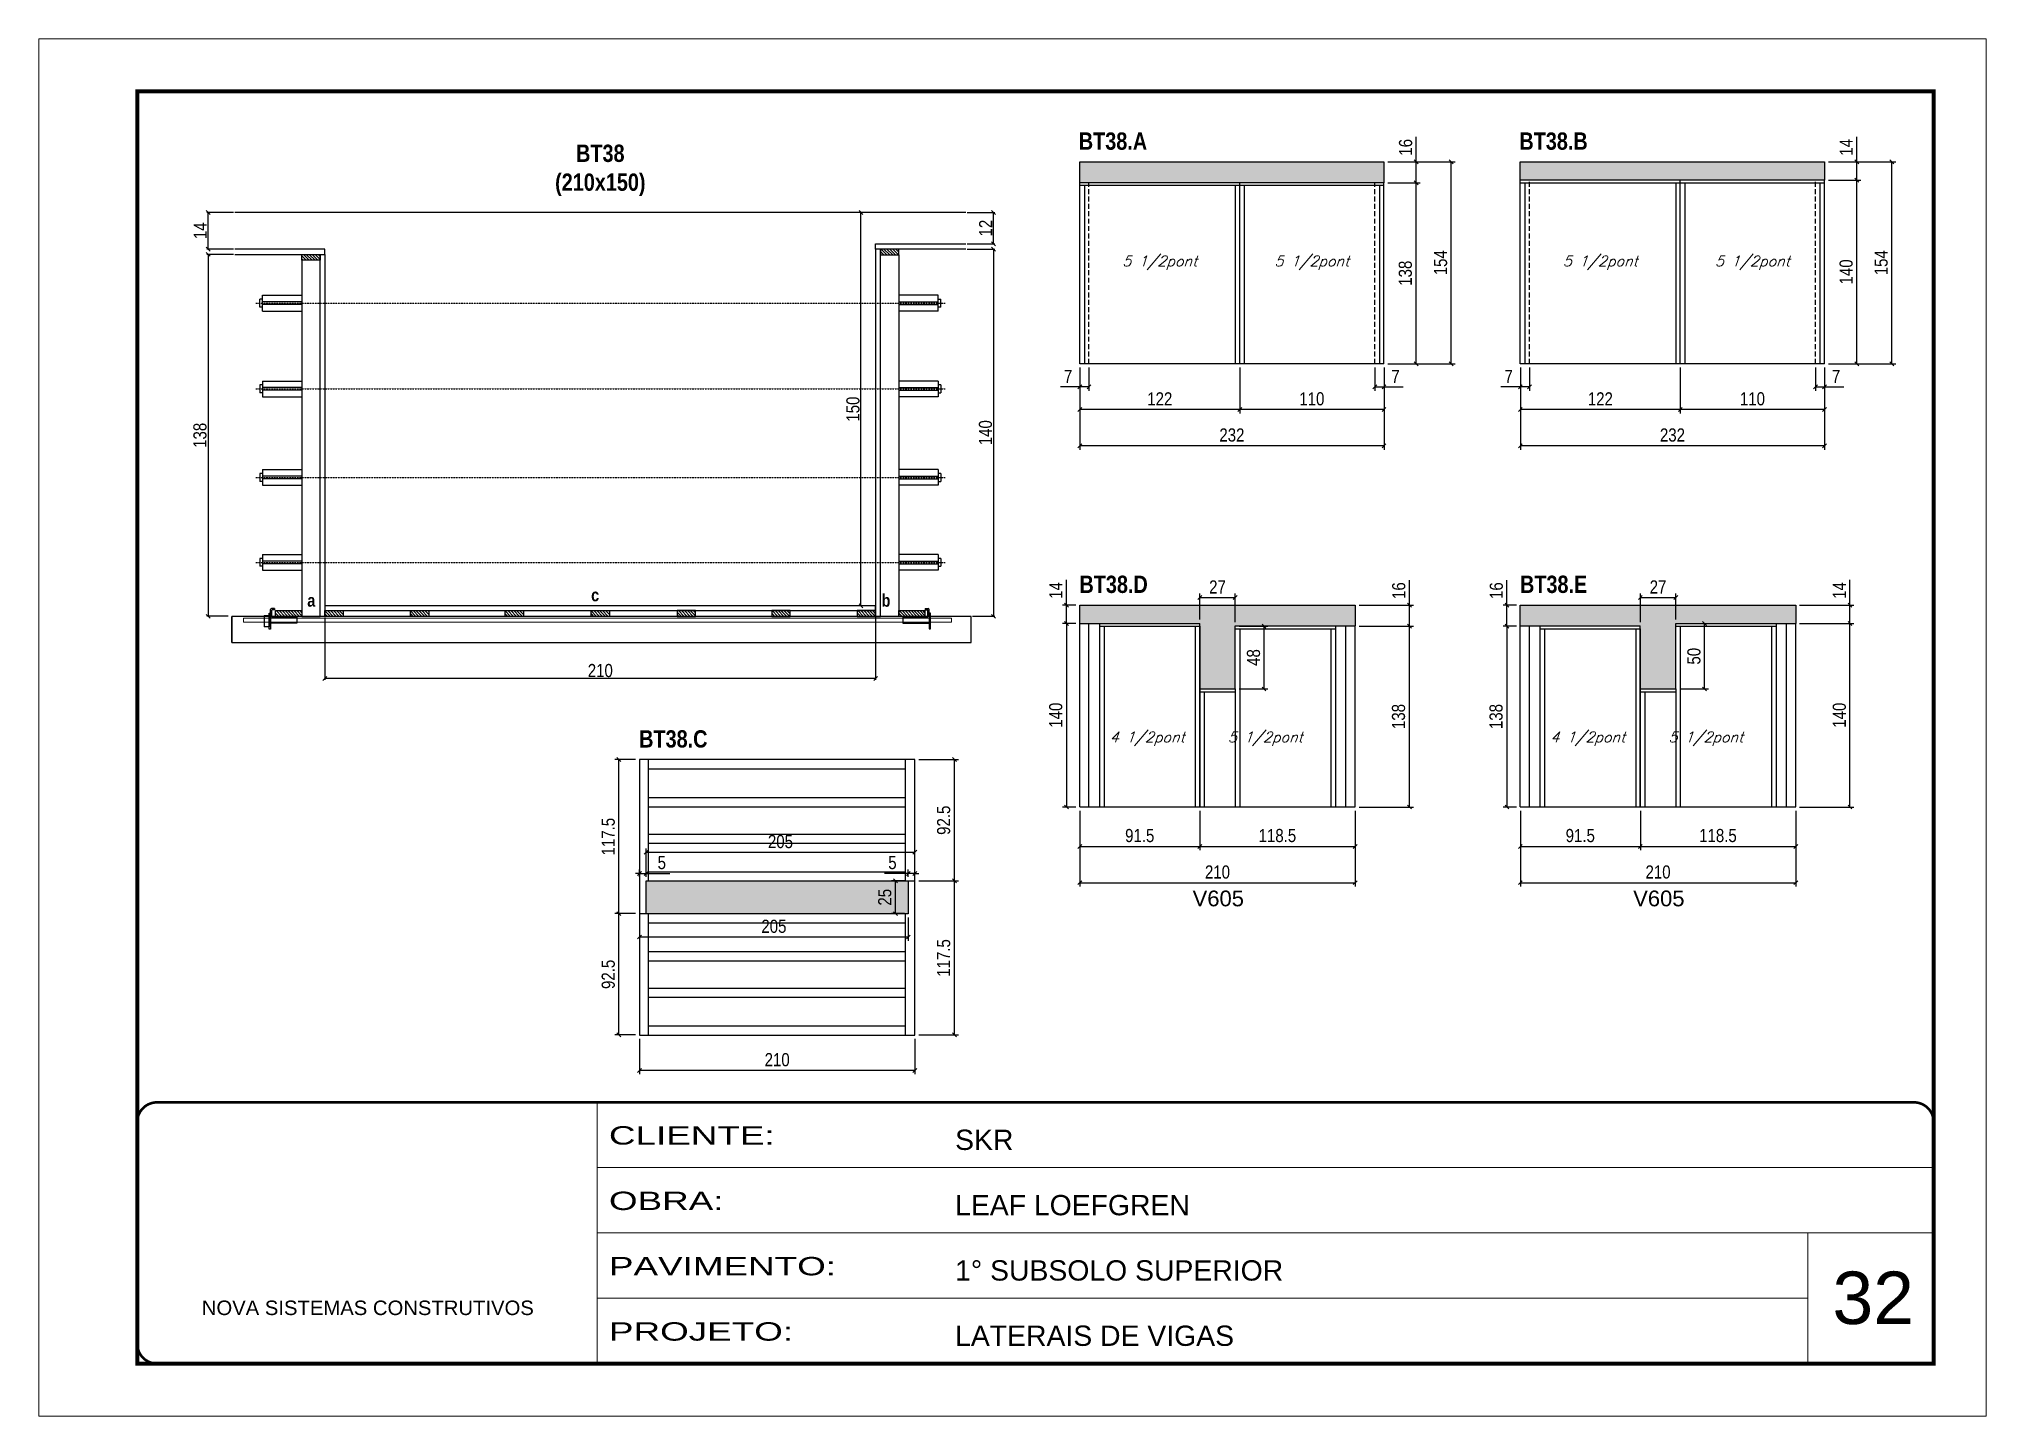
# Model space of a CAD drawing. Extents: x 3309 to 9590, y -2522 to 14608.
# Drawn here: x 8105 to 9590, y 5518 to 6568 of the extents above; entities that cross this region are included whole.
import ezdxf

# ---------------------------------------------------------------- set-up
doc = ezdxf.new("R2010")
doc.units = 0
for name, pattern in [('CONTINUO', [0]), ('DASHED', [0.75, 0.5, -0.25]), ('HIDDEN', [0.375, 0.25, -0.125])]:
    doc.linetypes.add(name, pattern=pattern)
for name, color, linetype in [('5', 5, 'Continuous'), ('barrote', 251, 'Continuous'), ('COTA', 241, 'Continuous'), ('detalhes', 4, 'Continuous'), ('NOMENCLATURA', 7, 'Continuous'), ('Painéis', 200, 'Continuous'), ('presilha', 1, 'Continuous'), ('SARR_2.2x10', 60, 'Continuous'), ('SARR_2.2x7', 40, 'Continuous'), ('SARR_3.5x7', 81, 'Continuous'), ('TENSOR', 3, 'Continuous'), ('texto', 7, 'Continuous')]:
    doc.layers.add(name, color=color, linetype=linetype)
for name, color, linetype, lineweight in [('CARIMBO', 255, 'Continuous', 9), ('CONCRETO', 251, 'Continuous', 25), ('Folhas', 255, 'Continuous', 9), ('SARRAFO DE PRESSAO', 251, 'DASHED', 9), ('SCO-___-LAJ', 2, 'Continuous', 0)]:
    doc.layers.add(name, color=color, linetype=linetype, lineweight=lineweight)
doc.styles.add('ARIAL', font='arial.ttf')
doc.styles.add('COTA TECNICA', font='techl___.ttf', dxfattribs={"height": 10})
doc.styles.add('COTA TECNICA 2X', font='techl___.ttf', dxfattribs={"height": 10})
doc.styles.add('Romans', font='romans.shx')
doc.styles.get("Standard").update_dxf_attribs({"font": 'arial.ttf'})
doc.styles.add('TECNICA', font='techb___.ttf', dxfattribs={"height": 10})
doc.styles.add('Tecnologia', font='')
doc.styles.get('Tecnologia').set_extended_font_data('Forgotten Futurist')
doc.dimstyles.new('PAINEL', dxfattribs={"dimtxt": 10, "dimasz": 3, "dimexe": 3, "dimexo": 3, "dimgap": 3, "dimtad": 1, "dimdec": 1, "dimzin": 12, "dimdsep": 46, "dimtxsty": 'COTA TECNICA', "dimblk1": 'OBLIQUE', "dimblk2": 'OBLIQUE', "dimsah": 1, "dimcen": 0.9, "dimclrd": 4, "dimclre": 4, "dimclrt": 240, "dimadec": 1, "dimazin": 3, "dimtfac": 1, "dimtdec": 1, "dimtmove": 0, "dimatfit": 3, "dimfxl": 1, "dimtolj": 1, "dimtzin": 12, "dimarcsym": 0})
doc.dimstyles.new('SECAO', dxfattribs={"dimscale": 0.333333, "dimtxt": 5, "dimasz": 9, "dimexe": 3, "dimexo": 3, "dimgap": 3, "dimtad": 1, "dimdec": 1, "dimlfac": 0.5, "dimzin": 12, "dimdsep": 46, "dimtxsty": 'COTA TECNICA 2X', "dimblk1": 'OBLIQUE', "dimblk2": 'OBLIQUE', "dimsah": 1, "dimcen": 0.9, "dimclrd": 4, "dimclre": 4, "dimclrt": 240, "dimadec": 1, "dimazin": 3, "dimtfac": 1, "dimtdec": 1, "dimtmove": 0, "dimatfit": 3, "dimfxl": 1, "dimtolj": 1, "dimtzin": 12, "dimarcsym": 0})
pattern_1 = [(135, (41623.7242, -117384.601), (-1.122532015, -1.122532015), [])]
pattern_2 = [(135, (41696.0246, -117384.601), (-1.122532015, -1.122532015), [])]

msp = doc.modelspace()

# ---------------------------------------------------------------- texts
at = {"layer": '5', "linetype": 'Continuous'}
for p in [(8984.75, 5906.5), (9320.75, 5906.5)]:
    msp.add_text('V605', height=12, rotation=359.99996, dxfattribs=at).set_placement(p)
at = {"layer": 'CARIMBO', "style": 'ARIAL'}
msp.add_text('32', height=40, dxfattribs=at).set_placement((9472.73, 5587.98))
at = {"layer": 'detalhes', "style": 'TECNICA'}
for s, p in [('a', (8309.54, 6134.93)), ('c', (8526.01, 6139.04)), ('b', (8747.51, 6134.92))]:
    msp.add_text(s, height=9.6, dxfattribs=at).set_placement(p)
at = {"layer": 'NOMENCLATURA', "style": 'TECNICA'}
for s, p in [('BT38.A', (8897.95, 6483.36)), ('BT38.B', (9233.95, 6483.36)), ('BT38.D', (8898.44, 6145.42)), ('BT38.E', (9234.44, 6145.42)), ('BT38.C', (8562.64, 6027.56))]:
    msp.add_text(s, height=13.2, dxfattribs=at).set_placement(p)
at = {"layer": 'NOMENCLATURA', "insert": (8533.01, 6487.26), "char_height": 13.2, "attachment_point": 2, "style": 'TECNICA'}
msp.add_mtext_dynamic_manual_height_columns('BT38\\P(210x150)', width=300.2766, gutter_width=1, heights=[0], dxfattribs=at)
at = {"layer": 'texto', "color": 2, "char_height": 8, "attachment_point": 5, "style": 'Romans'}
for s, insert in [('{\\Q19;\\C256;5 1/2pont}', (8959.67, 6397.17)), ('{\\Q19;\\C256;5 1/2pont}', (9075.67, 6397.17)), ('{\\Q19;\\C256;5 1/2pont}', (9295.67, 6397.17)), ('{\\Q19;\\C256;5 1/2pont}', (9411.67, 6397.17)), ('{\\Q19;\\C256;4 1/2pont}', (8950.17, 6034.26)), ('{\\Q19;\\C256;5 1/2pont}', (9040.17, 6034.26)), ('{\\Q19;\\C256;4 1/2pont}', (9286.17, 6034.26)), ('{\\Q19;\\C256;5 1/2pont}', (9376.17, 6034.26))]:
    msp.add_mtext(s, dxfattribs=dict(at, insert=insert))

# ---------------------------------------------------------------- blocks, each defined once
blk = doc.blocks.new('9999999999')
at = {"color": 30, "linetype": 'CONTINUO'}
for p, q in [((98564.6, 34230.2), (98564.6, 34429.4)), ((98564.6, 34379.6), (99584, 34379.6)), ((98564.6, 34329.8), (99488, 34329.8)), ((99584, 34329.8), (99488, 34329.8)), ((99488, 34329.8), (99488, 34230.2)), ((98564.6, 34280), (99488, 34280))]:
    blk.add_line(p, q, dxfattribs=at)
at = {"color": 30, "linetype": 'CONTINUO', "const_width": 2}
blk.add_lwpolyline([(99584, 34230.2), (99584, 34414.4, 0.414214), (99569, 34429.4), (98229, 34429.4, 0.414214), (98214, 34414.4), (98214, 34245.2, 0.414214), (98229, 34230.2), (99584, 34230.2)], format="xyb", dxfattribs=at)
at = {"layer": 'Folhas'}
blk.add_lwpolyline([(98139, 34190.2), (99624, 34190.2), (99624, 35240.2), (98139, 35240.2)], close=True, dxfattribs=at)
at = {"layer": 'Folhas', "color": 30, "const_width": 3}
blk.add_lwpolyline([(98214, 34230.2), (99584, 34230.2), (99584, 35200.2), (98214, 35200.2)], close=True, dxfattribs=at)
at = {"color": 7, "linetype": 'Continuous', "ltscale": 5, "style": 'ARIAL'}
for s, height, p in [('SKR', 15.48, (98837.7, 34393.1)), ('LEAF LOEFGREN', 15.483, (98837.7, 34343.3)), ('1° SUBSOLO SUPERIOR', 15.483, (98837.7, 34293.5)), ('NOVA SISTEMAS CONSTRUTIVOS', 11.059, (98263.2, 34267.2)), ('LATERAIS DE VIGAS', 15.483, (98837.7, 34243.7))]:
    blk.add_text(s, height=height, dxfattribs=at).set_placement(p)
at = {"layer": 'Folhas', "color": 7, "style": 'Tecnologia', "width": 1.5}
for s, p in [('CLIENTE:', (98573.7, 34397.2)), ('OBRA:', (98573.7, 34347.3)), ('PAVIMENTO:', (98573.7, 34297.5)), ('PROJETO:', (98573.7, 34247.7))]:
    blk.add_text(s, height=14, dxfattribs=at).set_placement(p)
blk = doc.blocks.new('_Oblique')
at = {"color": 0, "linetype": 'ByBlock', "lineweight": -2}
blk.add_line((-0.5, -0.5), (0.5, 0.5), dxfattribs=at)
blk = doc.blocks.new('*D1034')
at = {"layer": 'COTA', "color": 4, "lineweight": -2, "transparency": 16777216}
for p, q in [((8323, 6126.6), (8323, 6079.1)), ((8743, 6126.6), (8743, 6079.1)), ((8743, 6080.1), (8323, 6080.1))]:
    blk.add_line(p, q, dxfattribs=at)
at = {"layer": 'Defpoints', "color": 0, "transparency": 16777216}
for p in [(8323, 6127.6), (8743, 6127.6), (8323, 6080.1)]:
    blk.add_point(p, dxfattribs=at)
at = {"layer": 'COTA', "color": 4, "lineweight": -2, "transparency": 16777216, "xscale": 3, "yscale": 3, "zscale": 3, "rotation": 180}
blk.add_blockref('_Oblique', (8323, 6080.1), dxfattribs=at)
at = {"layer": 'COTA', "color": 4, "lineweight": -2, "transparency": 16777216, "xscale": 3, "yscale": 3, "zscale": 3}
blk.add_blockref('_Oblique', (8743, 6080.1), dxfattribs=at)
at = {"layer": 'COTA', "color": 240, "transparency": 16777216, "insert": (8533, 6086.2), "char_height": 10, "attachment_point": 5, "style": 'COTA TECNICA 2X'}
blk.add_mtext('\\A1;210', dxfattribs=at)
blk = doc.blocks.new('PRESILHA METÁLICA 1')
at = {"layer": 'presilha'}
for p, q in [((0, 13), (6, 13)), ((0, 13), (0, 0)), ((6, 0), (0, 0)), ((6, 15.5), (7.5, 15.5)), ((6, -2.5), (6, 15.5)), ((6, 13), (6, 0)), ((7.5, 10.6), (7.5, 19.9)), ((7.5, 15.5), (7.5, -2.5)), ((37.5, 4.1), (7.5, 4.1)), ((12, 21), (8.6, 21)), ((9, 11.6), (9, 18.9)), ((12, 19.5), (9.6, 19.5)), ((37.5, 11), (9.6, 11)), ((12, 21), (12, 19.5)), ((37.5, 11), (37.5, 4.1)), ((7.5, -2.5), (6, -2.5))]:
    blk.add_line(p, q, dxfattribs=at)
for centre, radius, start, end in [((8.6, 19.9), 1.14, 90, 180), ((9.6, 18.9), 0.57, 90, 180), ((9.6, 11.6), 0.57, 180, 270)]:
    blk.add_arc(centre, radius, start, end, dxfattribs=at)
blk = doc.blocks.new('PRESILHA METÁLICA 2')
at = {"layer": 'presilha'}
for p, q in [((-5.2, 23.5), (-5.2, 22)), ((-5.2, 23.5), (-1.9, 23.5)), ((-0.8, 14.6), (-0.8, 22.4)), ((-30.8, 13.5), (-30.8, 6.6)), ((-30.8, 13.5), (-2.8, 13.5)), ((-30.8, 6.6), (-0.8, 6.6)), ((-5.2, 22), (-2.8, 22)), ((-2.2, 14.1), (-2.2, 21.4)), ((0.8, 18), (-0.8, 18)), ((-0.8, 18), (-0.8, 0)), ((-0.8, 0), (0.8, 0)), ((0.8, 0), (0.8, 18))]:
    blk.add_line(p, q, dxfattribs=at)
for centre, radius, start, end in [((-1.9, 22.4), 1.14, 0, 90), ((-2.8, 21.4), 0.57, 0, 90), ((-2.8, 14.1), 0.57, 270, 0)]:
    blk.add_arc(centre, radius, start, end, dxfattribs=at)
blk = doc.blocks.new('*D1035')
at = {"layer": 'COTA', "color": 4, "lineweight": -2, "transparency": 16777216}
for p, q in [((8253.3, 6403.6), (8233, 6403.6)), ((8234, 6403.6), (8234, 6127.6)), ((8249.2, 6127.6), (8233, 6127.6))]:
    blk.add_line(p, q, dxfattribs=at)
at = {"layer": 'Defpoints', "color": 0, "transparency": 16777216}
for p in [(8254.3, 6403.6), (8234, 6127.6), (8250.2, 6127.6)]:
    blk.add_point(p, dxfattribs=at)
at = {"layer": 'COTA', "color": 4, "lineweight": -2, "transparency": 16777216, "xscale": 3, "yscale": 3, "zscale": 3}
for p, rotation in [((8234, 6403.6), 90), ((8234, 6127.6), 270)]:
    blk.add_blockref('_Oblique', p, dxfattribs=dict(at, rotation=rotation))
at = {"layer": 'COTA', "color": 240, "transparency": 16777216, "insert": (8227.7, 6265.6), "char_height": 10, "attachment_point": 5, "rotation": 90, "style": 'COTA TECNICA 2X'}
blk.add_mtext('\\A1;138', dxfattribs=at)
blk = doc.blocks.new('*D1036')
at = {"layer": 'COTA', "color": 4, "lineweight": -2, "transparency": 16777216}
for p, q in [((8812.7, 6407.6), (8833.9, 6407.6)), ((8832.9, 6407.6), (8832.9, 6127.6)), ((8816.8, 6127.6), (8833.9, 6127.6))]:
    blk.add_line(p, q, dxfattribs=at)
at = {"layer": 'Defpoints', "color": 0, "transparency": 16777216}
for p in [(8811.7, 6407.6), (8815.8, 6127.6), (8832.9, 6127.6)]:
    blk.add_point(p, dxfattribs=at)
at = {"layer": 'COTA', "color": 4, "lineweight": -2, "transparency": 16777216, "xscale": 3, "yscale": 3, "zscale": 3}
for p, rotation in [((8832.9, 6407.6), 90), ((8832.9, 6127.6), 270)]:
    blk.add_blockref('_Oblique', p, dxfattribs=dict(at, rotation=rotation))
at = {"layer": 'COTA', "color": 240, "transparency": 16777216, "insert": (8826.8, 6267.6), "char_height": 10, "attachment_point": 5, "rotation": 90, "style": 'COTA TECNICA 2X'}
blk.add_mtext('\\A1;140', dxfattribs=at)
blk = doc.blocks.new('*D1037')
at = {"layer": 'COTA', "color": 4, "lineweight": -2, "transparency": 16777216}
for p, q in [((8742, 6435.6), (8730.8, 6435.6)), ((8731.8, 6135.6), (8731.8, 6435.6)), ((8742, 6135.6), (8730.8, 6135.6))]:
    blk.add_line(p, q, dxfattribs=at)
at = {"layer": 'Defpoints', "color": 0, "transparency": 16777216}
for p in [(8731.8, 6435.6), (8743, 6435.6), (8743, 6135.6)]:
    blk.add_point(p, dxfattribs=at)
at = {"layer": 'COTA', "color": 4, "lineweight": -2, "transparency": 16777216, "xscale": 3, "yscale": 3, "zscale": 3}
for p, rotation in [((8731.8, 6435.6), 90), ((8731.8, 6135.6), 270)]:
    blk.add_blockref('_Oblique', p, dxfattribs=dict(at, rotation=rotation))
at = {"layer": 'COTA', "color": 240, "transparency": 16777216, "insert": (8725.7, 6285.6), "char_height": 10, "attachment_point": 5, "rotation": 90, "style": 'COTA TECNICA 2X'}
blk.add_mtext('\\A1;150', dxfattribs=at)
blk = doc.blocks.new('*D1038')
at = {"layer": 'COTA', "color": 4, "lineweight": -2, "transparency": 16777216}
for p, q in [((8812.7, 6435.6), (8833.9, 6435.6)), ((8832.9, 6411.6), (8832.9, 6435.6)), ((8812.7, 6411.6), (8833.9, 6411.6))]:
    blk.add_line(p, q, dxfattribs=at)
at = {"layer": 'Defpoints', "color": 0, "transparency": 16777216}
for p in [(8811.7, 6435.6), (8832.9, 6435.6), (8811.7, 6411.6)]:
    blk.add_point(p, dxfattribs=at)
at = {"layer": 'COTA', "color": 4, "lineweight": -2, "transparency": 16777216, "xscale": 3, "yscale": 3, "zscale": 3}
for p, rotation in [((8832.9, 6435.6), 90), ((8832.9, 6411.6), 270)]:
    blk.add_blockref('_Oblique', p, dxfattribs=dict(at, rotation=rotation))
at = {"layer": 'COTA', "color": 240, "transparency": 16777216, "insert": (8826.9, 6423.6), "char_height": 10, "attachment_point": 5, "rotation": 90, "style": 'COTA TECNICA 2X'}
blk.add_mtext('\\A1;12', dxfattribs=at)
blk = doc.blocks.new('*D1039')
at = {"layer": 'COTA', "color": 4, "lineweight": -2, "transparency": 16777216}
for p, q in [((8253.3, 6435.6), (8233, 6435.6)), ((8234, 6407.6), (8234, 6435.6)), ((8253.3, 6407.6), (8233, 6407.6))]:
    blk.add_line(p, q, dxfattribs=at)
at = {"layer": 'Defpoints', "color": 0, "transparency": 16777216}
for p in [(8234, 6435.6), (8254.3, 6435.6), (8254.3, 6407.6)]:
    blk.add_point(p, dxfattribs=at)
at = {"layer": 'COTA', "color": 4, "lineweight": -2, "transparency": 16777216, "xscale": 3, "yscale": 3, "zscale": 3}
for p, rotation in [((8234, 6435.6), 90), ((8234, 6407.6), 270)]:
    blk.add_blockref('_Oblique', p, dxfattribs=dict(at, rotation=rotation))
at = {"layer": 'COTA', "color": 240, "transparency": 16777216, "insert": (8227.9, 6421.6), "char_height": 10, "attachment_point": 5, "rotation": 90, "style": 'COTA TECNICA 2X'}
blk.add_mtext('\\A1;14', dxfattribs=at)
blk = doc.blocks.new('*D1040')
at = {"layer": 'COTA', "color": 4, "linetype": 'ByBlock', "lineweight": -2, "transparency": 16777216}
for p, q in [((9020.7, 6317.2), (9020.7, 6282.3)), ((9130.7, 6317.2), (9130.7, 6282.3)), ((9130.7, 6285.3), (9020.7, 6285.3))]:
    blk.add_line(p, q, dxfattribs=at)
at = {"layer": 'Defpoints', "color": 0, "linetype": 'ByBlock', "transparency": 16777216}
for p in [(9020.7, 6320.2), (9130.7, 6320.2), (9020.7, 6285.3)]:
    blk.add_point(p, dxfattribs=at)
at = {"layer": 'COTA', "color": 4, "linetype": 'ByBlock', "lineweight": -2, "transparency": 16777216, "xscale": 3, "yscale": 3, "zscale": 3, "rotation": 180}
blk.add_blockref('_Oblique', (9020.7, 6285.3), dxfattribs=at)
at = {"layer": 'COTA', "color": 4, "linetype": 'ByBlock', "lineweight": -2, "transparency": 16777216, "xscale": 3, "yscale": 3, "zscale": 3}
blk.add_blockref('_Oblique', (9130.7, 6285.3), dxfattribs=at)
at = {"layer": 'COTA', "color": 240, "linetype": 'ByBlock', "transparency": 16777216, "insert": (9075.7, 6293.4), "char_height": 10, "attachment_point": 5, "style": 'COTA TECNICA'}
blk.add_mtext('\\A1;110', dxfattribs=at)
blk = doc.blocks.new('*D1041')
at = {"layer": 'COTA', "color": 4, "linetype": 'ByBlock', "lineweight": -2, "transparency": 16777216}
for p, q in [((8898.7, 6317.2), (8898.7, 6282.3)), ((9020.7, 6317.2), (9020.7, 6282.3)), ((9020.7, 6285.3), (8898.7, 6285.3))]:
    blk.add_line(p, q, dxfattribs=at)
at = {"layer": 'Defpoints', "color": 0, "linetype": 'ByBlock', "transparency": 16777216}
for p in [(8898.7, 6320.2), (9020.7, 6320.2), (8898.7, 6285.3)]:
    blk.add_point(p, dxfattribs=at)
at = {"layer": 'COTA', "color": 4, "linetype": 'ByBlock', "lineweight": -2, "transparency": 16777216, "xscale": 3, "yscale": 3, "zscale": 3, "rotation": 180}
blk.add_blockref('_Oblique', (8898.7, 6285.3), dxfattribs=at)
at = {"layer": 'COTA', "color": 4, "linetype": 'ByBlock', "lineweight": -2, "transparency": 16777216, "xscale": 3, "yscale": 3, "zscale": 3}
blk.add_blockref('_Oblique', (9020.7, 6285.3), dxfattribs=at)
at = {"layer": 'COTA', "color": 240, "linetype": 'ByBlock', "transparency": 16777216, "insert": (8959.7, 6293.4), "char_height": 10, "attachment_point": 5, "style": 'COTA TECNICA'}
blk.add_mtext('\\A1;122', dxfattribs=at)
blk = doc.blocks.new('*D1042')
at = {"layer": 'COTA', "color": 4, "linetype": 'ByBlock', "lineweight": -2, "transparency": 16777216}
for p, q in [((8898.7, 6317.2), (8898.7, 6254.6)), ((9130.7, 6317.2), (9130.7, 6254.6)), ((9130.7, 6257.6), (8898.7, 6257.6))]:
    blk.add_line(p, q, dxfattribs=at)
at = {"layer": 'Defpoints', "color": 0, "linetype": 'ByBlock', "transparency": 16777216}
for p in [(8898.7, 6320.2), (9130.7, 6320.2), (8898.7, 6257.6)]:
    blk.add_point(p, dxfattribs=at)
at = {"layer": 'COTA', "color": 4, "linetype": 'ByBlock', "lineweight": -2, "transparency": 16777216, "xscale": 3, "yscale": 3, "zscale": 3, "rotation": 180}
blk.add_blockref('_Oblique', (8898.7, 6257.6), dxfattribs=at)
at = {"layer": 'COTA', "color": 4, "linetype": 'ByBlock', "lineweight": -2, "transparency": 16777216, "xscale": 3, "yscale": 3, "zscale": 3}
blk.add_blockref('_Oblique', (9130.7, 6257.6), dxfattribs=at)
at = {"layer": 'COTA', "color": 240, "linetype": 'ByBlock', "transparency": 16777216, "insert": (9014.7, 6265.8), "char_height": 10, "attachment_point": 5, "style": 'COTA TECNICA'}
blk.add_mtext('\\A1;232', dxfattribs=at)
blk = doc.blocks.new('*D1043')
at = {"layer": 'COTA', "color": 4, "lineweight": -2, "transparency": 16777216}
for p, q in [((9133.7, 6458.2), (9158.3, 6458.2)), ((9155.3, 6320.2), (9155.3, 6458.2)), ((9133.7, 6320.2), (9158.3, 6320.2))]:
    blk.add_line(p, q, dxfattribs=at)
at = {"layer": 'Defpoints', "color": 0, "transparency": 16777216}
for p in [(9130.7, 6458.2), (9155.3, 6458.2), (9130.7, 6320.2)]:
    blk.add_point(p, dxfattribs=at)
at = {"layer": 'COTA', "color": 4, "lineweight": -2, "transparency": 16777216, "xscale": 3, "yscale": 3, "zscale": 3}
for p, rotation in [((9155.3, 6458.2), 90), ((9155.3, 6320.2), 270)]:
    blk.add_blockref('_Oblique', p, dxfattribs=dict(at, rotation=rotation))
at = {"layer": 'COTA', "color": 240, "transparency": 16777216, "insert": (9147, 6389.2), "char_height": 10, "attachment_point": 5, "rotation": 90, "style": 'COTA TECNICA'}
blk.add_mtext('\\A1;138', dxfattribs=at)
blk = doc.blocks.new('*D1044')
at = {"layer": 'COTA', "color": 4, "lineweight": -2, "transparency": 16777216}
for p, q in [((8898.7, 6317.2), (8898.7, 6299.5)), ((8905.7, 6317.2), (8905.7, 6299.5)), ((8898.7, 6302.5), (8883.9, 6302.5)), ((8905.7, 6302.5), (8898.7, 6302.5))]:
    blk.add_line(p, q, dxfattribs=at)
at = {"layer": 'Defpoints', "color": 0, "transparency": 16777216}
for p in [(8898.7, 6320.2), (8905.7, 6320.2), (8898.7, 6302.5)]:
    blk.add_point(p, dxfattribs=at)
at = {"layer": 'COTA', "color": 4, "lineweight": -2, "transparency": 16777216, "xscale": 3, "yscale": 3, "zscale": 3, "rotation": 180}
blk.add_blockref('_Oblique', (8898.7, 6302.5), dxfattribs=at)
at = {"layer": 'COTA', "color": 4, "lineweight": -2, "transparency": 16777216, "xscale": 3, "yscale": 3, "zscale": 3}
blk.add_blockref('_Oblique', (8905.7, 6302.5), dxfattribs=at)
at = {"layer": 'COTA', "color": 240, "transparency": 16777216, "insert": (8889.8, 6310.5), "char_height": 10, "attachment_point": 5, "style": 'COTA TECNICA'}
blk.add_mtext('\\A1;7', dxfattribs=at)
blk = doc.blocks.new('*D1045')
at = {"layer": 'COTA', "color": 4, "lineweight": -2, "transparency": 16777216}
for p, q in [((9123.7, 6317.2), (9123.7, 6299.5)), ((9130.7, 6317.2), (9130.7, 6299.5)), ((9123.7, 6302.5), (9130.7, 6302.5)), ((9130.7, 6302.5), (9145.4, 6302.5))]:
    blk.add_line(p, q, dxfattribs=at)
at = {"layer": 'Defpoints', "color": 0, "transparency": 16777216}
for p in [(9123.7, 6320.2), (9130.7, 6320.2), (9130.7, 6302.5)]:
    blk.add_point(p, dxfattribs=at)
at = {"layer": 'COTA', "color": 4, "lineweight": -2, "transparency": 16777216, "xscale": 3, "yscale": 3, "zscale": 3, "rotation": 180}
blk.add_blockref('_Oblique', (9123.7, 6302.5), dxfattribs=at)
at = {"layer": 'COTA', "color": 4, "lineweight": -2, "transparency": 16777216, "xscale": 3, "yscale": 3, "zscale": 3}
blk.add_blockref('_Oblique', (9130.7, 6302.5), dxfattribs=at)
at = {"layer": 'COTA', "color": 240, "transparency": 16777216, "insert": (9139.5, 6310.5), "char_height": 10, "attachment_point": 5, "style": 'COTA TECNICA'}
blk.add_mtext('\\A1;7', dxfattribs=at)
blk = doc.blocks.new('*D1046')
at = {"layer": 'COTA', "color": 4, "lineweight": -2, "transparency": 16777216}
for p, q in [((9155.3, 6474.2), (9155.3, 6493.2)), ((9133.7, 6474.2), (9158.3, 6474.2)), ((9155.3, 6458.2), (9155.3, 6474.2)), ((9133.7, 6458.2), (9158.3, 6458.2))]:
    blk.add_line(p, q, dxfattribs=at)
at = {"layer": 'Defpoints', "color": 0, "transparency": 16777216}
for p in [(9130.7, 6474.2), (9155.3, 6474.2), (9130.7, 6458.2)]:
    blk.add_point(p, dxfattribs=at)
at = {"layer": 'COTA', "color": 4, "lineweight": -2, "transparency": 16777216, "xscale": 3, "yscale": 3, "zscale": 3}
for p, rotation in [((9155.3, 6474.2), 90), ((9155.3, 6458.2), 270)]:
    blk.add_blockref('_Oblique', p, dxfattribs=dict(at, rotation=rotation))
at = {"layer": 'COTA', "color": 240, "transparency": 16777216, "insert": (9147.2, 6485.2), "char_height": 10, "attachment_point": 5, "rotation": 90, "style": 'COTA TECNICA'}
blk.add_mtext('\\A1;16', dxfattribs=at)
blk = doc.blocks.new('*D1047')
at = {"layer": 'COTA', "color": 4, "lineweight": -2, "transparency": 16777216}
for p, q in [((9133.7, 6474.2), (9185, 6474.2)), ((9182, 6320.2), (9182, 6474.2)), ((9133.7, 6320.2), (9185, 6320.2))]:
    blk.add_line(p, q, dxfattribs=at)
at = {"layer": 'Defpoints', "color": 0, "transparency": 16777216}
for p in [(9130.7, 6474.2), (9182, 6474.2), (9130.7, 6320.2)]:
    blk.add_point(p, dxfattribs=at)
at = {"layer": 'COTA', "color": 4, "lineweight": -2, "transparency": 16777216, "xscale": 3, "yscale": 3, "zscale": 3}
for p, rotation in [((9182, 6474.2), 90), ((9182, 6320.2), 270)]:
    blk.add_blockref('_Oblique', p, dxfattribs=dict(at, rotation=rotation))
at = {"layer": 'COTA', "color": 240, "transparency": 16777216, "insert": (9173.9, 6397.2), "char_height": 10, "attachment_point": 5, "rotation": 90, "style": 'COTA TECNICA'}
blk.add_mtext('\\A1;154', dxfattribs=at)
blk = doc.blocks.new('*D1048')
at = {"layer": 'COTA', "color": 4, "linetype": 'ByBlock', "lineweight": -2, "transparency": 16777216}
for p, q in [((9356.7, 6317.2), (9356.7, 6282.3)), ((9466.7, 6317.2), (9466.7, 6282.3)), ((9466.7, 6285.3), (9356.7, 6285.3))]:
    blk.add_line(p, q, dxfattribs=at)
at = {"layer": 'Defpoints', "color": 0, "linetype": 'ByBlock', "transparency": 16777216}
for p in [(9356.7, 6320.2), (9466.7, 6320.2), (9356.7, 6285.3)]:
    blk.add_point(p, dxfattribs=at)
at = {"layer": 'COTA', "color": 4, "linetype": 'ByBlock', "lineweight": -2, "transparency": 16777216, "xscale": 3, "yscale": 3, "zscale": 3, "rotation": 180}
blk.add_blockref('_Oblique', (9356.7, 6285.3), dxfattribs=at)
at = {"layer": 'COTA', "color": 4, "linetype": 'ByBlock', "lineweight": -2, "transparency": 16777216, "xscale": 3, "yscale": 3, "zscale": 3}
blk.add_blockref('_Oblique', (9466.7, 6285.3), dxfattribs=at)
at = {"layer": 'COTA', "color": 240, "linetype": 'ByBlock', "transparency": 16777216, "insert": (9411.7, 6293.4), "char_height": 10, "attachment_point": 5, "style": 'COTA TECNICA'}
blk.add_mtext('\\A1;110', dxfattribs=at)
blk = doc.blocks.new('*D1049')
at = {"layer": 'COTA', "color": 4, "linetype": 'ByBlock', "lineweight": -2, "transparency": 16777216}
for p, q in [((9234.7, 6317.2), (9234.7, 6282.3)), ((9356.7, 6317.2), (9356.7, 6282.3)), ((9356.7, 6285.3), (9234.7, 6285.3))]:
    blk.add_line(p, q, dxfattribs=at)
at = {"layer": 'Defpoints', "color": 0, "linetype": 'ByBlock', "transparency": 16777216}
for p in [(9234.7, 6320.2), (9356.7, 6320.2), (9234.7, 6285.3)]:
    blk.add_point(p, dxfattribs=at)
at = {"layer": 'COTA', "color": 4, "linetype": 'ByBlock', "lineweight": -2, "transparency": 16777216, "xscale": 3, "yscale": 3, "zscale": 3, "rotation": 180}
blk.add_blockref('_Oblique', (9234.7, 6285.3), dxfattribs=at)
at = {"layer": 'COTA', "color": 4, "linetype": 'ByBlock', "lineweight": -2, "transparency": 16777216, "xscale": 3, "yscale": 3, "zscale": 3}
blk.add_blockref('_Oblique', (9356.7, 6285.3), dxfattribs=at)
at = {"layer": 'COTA', "color": 240, "linetype": 'ByBlock', "transparency": 16777216, "insert": (9295.7, 6293.4), "char_height": 10, "attachment_point": 5, "style": 'COTA TECNICA'}
blk.add_mtext('\\A1;122', dxfattribs=at)
blk = doc.blocks.new('*D1050')
at = {"layer": 'COTA', "color": 4, "linetype": 'ByBlock', "lineweight": -2, "transparency": 16777216}
for p, q in [((9234.7, 6317.2), (9234.7, 6254.6)), ((9466.7, 6317.2), (9466.7, 6254.6)), ((9466.7, 6257.6), (9234.7, 6257.6))]:
    blk.add_line(p, q, dxfattribs=at)
at = {"layer": 'Defpoints', "color": 0, "linetype": 'ByBlock', "transparency": 16777216}
for p in [(9234.7, 6320.2), (9466.7, 6320.2), (9234.7, 6257.6)]:
    blk.add_point(p, dxfattribs=at)
at = {"layer": 'COTA', "color": 4, "linetype": 'ByBlock', "lineweight": -2, "transparency": 16777216, "xscale": 3, "yscale": 3, "zscale": 3, "rotation": 180}
blk.add_blockref('_Oblique', (9234.7, 6257.6), dxfattribs=at)
at = {"layer": 'COTA', "color": 4, "linetype": 'ByBlock', "lineweight": -2, "transparency": 16777216, "xscale": 3, "yscale": 3, "zscale": 3}
blk.add_blockref('_Oblique', (9466.7, 6257.6), dxfattribs=at)
at = {"layer": 'COTA', "color": 240, "linetype": 'ByBlock', "transparency": 16777216, "insert": (9350.7, 6265.8), "char_height": 10, "attachment_point": 5, "style": 'COTA TECNICA'}
blk.add_mtext('\\A1;232', dxfattribs=at)
blk = doc.blocks.new('*D1051')
at = {"layer": 'COTA', "color": 4, "lineweight": -2, "transparency": 16777216}
for p, q in [((9469.7, 6460.2), (9494.3, 6460.2)), ((9491.3, 6320.2), (9491.3, 6460.2)), ((9469.7, 6320.2), (9494.3, 6320.2))]:
    blk.add_line(p, q, dxfattribs=at)
at = {"layer": 'Defpoints', "color": 0, "transparency": 16777216}
for p in [(9466.7, 6460.2), (9491.3, 6460.2), (9466.7, 6320.2)]:
    blk.add_point(p, dxfattribs=at)
at = {"layer": 'COTA', "color": 4, "lineweight": -2, "transparency": 16777216, "xscale": 3, "yscale": 3, "zscale": 3}
for p, rotation in [((9491.3, 6460.2), 90), ((9491.3, 6320.2), 270)]:
    blk.add_blockref('_Oblique', p, dxfattribs=dict(at, rotation=rotation))
at = {"layer": 'COTA', "color": 240, "transparency": 16777216, "insert": (9483.2, 6390.2), "char_height": 10, "attachment_point": 5, "rotation": 90, "style": 'COTA TECNICA'}
blk.add_mtext('\\A1;140', dxfattribs=at)
blk = doc.blocks.new('*D1052')
at = {"layer": 'COTA', "color": 4, "lineweight": -2, "transparency": 16777216}
for p, q in [((9234.7, 6317.2), (9234.7, 6299.5)), ((9241.7, 6317.2), (9241.7, 6299.5)), ((9234.7, 6302.5), (9219.9, 6302.5)), ((9241.7, 6302.5), (9234.7, 6302.5))]:
    blk.add_line(p, q, dxfattribs=at)
at = {"layer": 'Defpoints', "color": 0, "transparency": 16777216}
for p in [(9234.7, 6320.2), (9241.7, 6320.2), (9234.7, 6302.5)]:
    blk.add_point(p, dxfattribs=at)
at = {"layer": 'COTA', "color": 4, "lineweight": -2, "transparency": 16777216, "xscale": 3, "yscale": 3, "zscale": 3, "rotation": 180}
blk.add_blockref('_Oblique', (9234.7, 6302.5), dxfattribs=at)
at = {"layer": 'COTA', "color": 4, "lineweight": -2, "transparency": 16777216, "xscale": 3, "yscale": 3, "zscale": 3}
blk.add_blockref('_Oblique', (9241.7, 6302.5), dxfattribs=at)
at = {"layer": 'COTA', "color": 240, "transparency": 16777216, "insert": (9225.8, 6310.5), "char_height": 10, "attachment_point": 5, "style": 'COTA TECNICA'}
blk.add_mtext('\\A1;7', dxfattribs=at)
blk = doc.blocks.new('*D1053')
at = {"layer": 'COTA', "color": 4, "lineweight": -2, "transparency": 16777216}
for p, q in [((9459.7, 6317.2), (9459.7, 6299.5)), ((9466.7, 6317.2), (9466.7, 6299.5)), ((9459.7, 6302.5), (9466.7, 6302.5)), ((9466.7, 6302.5), (9481.4, 6302.5))]:
    blk.add_line(p, q, dxfattribs=at)
at = {"layer": 'Defpoints', "color": 0, "transparency": 16777216}
for p in [(9459.7, 6320.2), (9466.7, 6320.2), (9466.7, 6302.5)]:
    blk.add_point(p, dxfattribs=at)
at = {"layer": 'COTA', "color": 4, "lineweight": -2, "transparency": 16777216, "xscale": 3, "yscale": 3, "zscale": 3, "rotation": 180}
blk.add_blockref('_Oblique', (9459.7, 6302.5), dxfattribs=at)
at = {"layer": 'COTA', "color": 4, "lineweight": -2, "transparency": 16777216, "xscale": 3, "yscale": 3, "zscale": 3}
blk.add_blockref('_Oblique', (9466.7, 6302.5), dxfattribs=at)
at = {"layer": 'COTA', "color": 240, "transparency": 16777216, "insert": (9475.5, 6310.5), "char_height": 10, "attachment_point": 5, "style": 'COTA TECNICA'}
blk.add_mtext('\\A1;7', dxfattribs=at)
blk = doc.blocks.new('*D1054')
at = {"layer": 'COTA', "color": 4, "lineweight": -2, "transparency": 16777216}
for p, q in [((9491.3, 6474.2), (9491.3, 6493.3)), ((9469.7, 6474.2), (9494.3, 6474.2)), ((9469.7, 6460.2), (9494.3, 6460.2)), ((9491.3, 6460.2), (9491.3, 6474.2))]:
    blk.add_line(p, q, dxfattribs=at)
at = {"layer": 'Defpoints', "color": 0, "transparency": 16777216}
for p in [(9466.7, 6474.2), (9466.7, 6460.2), (9491.3, 6474.2)]:
    blk.add_point(p, dxfattribs=at)
at = {"layer": 'COTA', "color": 4, "lineweight": -2, "transparency": 16777216, "xscale": 3, "yscale": 3, "zscale": 3}
for p, rotation in [((9491.3, 6474.2), 90), ((9491.3, 6460.2), 270)]:
    blk.add_blockref('_Oblique', p, dxfattribs=dict(at, rotation=rotation))
at = {"layer": 'COTA', "color": 240, "transparency": 16777216, "insert": (9483.2, 6485.2), "char_height": 10, "attachment_point": 5, "rotation": 90, "style": 'COTA TECNICA'}
blk.add_mtext('\\A1;14', dxfattribs=at)
blk = doc.blocks.new('*D1055')
at = {"layer": 'COTA', "color": 4, "lineweight": -2, "transparency": 16777216}
for p, q in [((9469.7, 6474.2), (9521, 6474.2)), ((9518, 6320.2), (9518, 6474.2)), ((9469.7, 6320.2), (9521, 6320.2))]:
    blk.add_line(p, q, dxfattribs=at)
at = {"layer": 'Defpoints', "color": 0, "transparency": 16777216}
for p in [(9466.7, 6474.2), (9518, 6474.2), (9466.7, 6320.2)]:
    blk.add_point(p, dxfattribs=at)
at = {"layer": 'COTA', "color": 4, "lineweight": -2, "transparency": 16777216, "xscale": 3, "yscale": 3, "zscale": 3}
for p, rotation in [((9518, 6474.2), 90), ((9518, 6320.2), 270)]:
    blk.add_blockref('_Oblique', p, dxfattribs=dict(at, rotation=rotation))
at = {"layer": 'COTA', "color": 240, "transparency": 16777216, "insert": (9509.9, 6397.2), "char_height": 10, "attachment_point": 5, "rotation": 90, "style": 'COTA TECNICA'}
blk.add_mtext('\\A1;154', dxfattribs=at)
blk = doc.blocks.new('*D1056')
at = {"layer": 'COTA', "color": 4, "linetype": 'ByBlock', "lineweight": -2, "transparency": 16777216}
for p, q in [((9234.7, 5979.2), (9234.7, 5949.2)), ((9326.2, 5979.2), (9326.2, 5949.2)), ((9234.7, 5952.2), (9326.2, 5952.2))]:
    blk.add_line(p, q, dxfattribs=at)
at = {"layer": 'Defpoints', "color": 0, "linetype": 'ByBlock', "transparency": 16777216}
for p in [(9234.7, 5982.2), (9326.2, 5982.2), (9326.2, 5952.2)]:
    blk.add_point(p, dxfattribs=at)
at = {"layer": 'COTA', "color": 4, "linetype": 'ByBlock', "lineweight": -2, "transparency": 16777216, "xscale": 3, "yscale": 3, "zscale": 3, "rotation": 180}
blk.add_blockref('_Oblique', (9234.7, 5952.2), dxfattribs=at)
at = {"layer": 'COTA', "color": 4, "linetype": 'ByBlock', "lineweight": -2, "transparency": 16777216, "xscale": 3, "yscale": 3, "zscale": 3}
blk.add_blockref('_Oblique', (9326.2, 5952.2), dxfattribs=at)
at = {"layer": 'COTA', "color": 240, "linetype": 'ByBlock', "transparency": 16777216, "insert": (9280.4, 5960.4), "char_height": 10, "attachment_point": 5, "style": 'COTA TECNICA'}
blk.add_mtext('\\A1;91.5', dxfattribs=at)
blk = doc.blocks.new('*D1057')
at = {"layer": 'COTA', "color": 4, "linetype": 'ByBlock', "lineweight": -2, "transparency": 16777216}
for p, q in [((9326.2, 5979.2), (9326.2, 5949.2)), ((9444.7, 5979.2), (9444.7, 5949.2)), ((9326.2, 5952.2), (9444.7, 5952.2))]:
    blk.add_line(p, q, dxfattribs=at)
at = {"layer": 'Defpoints', "color": 0, "linetype": 'ByBlock', "transparency": 16777216}
for p in [(9326.2, 5982.2), (9444.7, 5982.2), (9444.7, 5952.2)]:
    blk.add_point(p, dxfattribs=at)
at = {"layer": 'COTA', "color": 4, "linetype": 'ByBlock', "lineweight": -2, "transparency": 16777216, "xscale": 3, "yscale": 3, "zscale": 3, "rotation": 180}
blk.add_blockref('_Oblique', (9326.2, 5952.2), dxfattribs=at)
at = {"layer": 'COTA', "color": 4, "linetype": 'ByBlock', "lineweight": -2, "transparency": 16777216, "xscale": 3, "yscale": 3, "zscale": 3}
blk.add_blockref('_Oblique', (9444.7, 5952.2), dxfattribs=at)
at = {"layer": 'COTA', "color": 240, "linetype": 'ByBlock', "transparency": 16777216, "insert": (9385.4, 5960.4), "char_height": 10, "attachment_point": 5, "style": 'COTA TECNICA'}
blk.add_mtext('\\A1;118.5', dxfattribs=at)
blk = doc.blocks.new('*D1058')
at = {"layer": 'COTA', "color": 4, "linetype": 'ByBlock', "lineweight": -2, "transparency": 16777216}
for p, q in [((9234.7, 5979.2), (9234.7, 5921.5)), ((9444.7, 5979.2), (9444.7, 5921.5)), ((9234.7, 5924.5), (9444.7, 5924.5))]:
    blk.add_line(p, q, dxfattribs=at)
at = {"layer": 'Defpoints', "color": 0, "linetype": 'ByBlock', "transparency": 16777216}
for p in [(9234.7, 5982.2), (9444.7, 5982.2), (9444.7, 5924.5)]:
    blk.add_point(p, dxfattribs=at)
at = {"layer": 'COTA', "color": 4, "linetype": 'ByBlock', "lineweight": -2, "transparency": 16777216, "xscale": 3, "yscale": 3, "zscale": 3, "rotation": 180}
blk.add_blockref('_Oblique', (9234.7, 5924.5), dxfattribs=at)
at = {"layer": 'COTA', "color": 4, "linetype": 'ByBlock', "lineweight": -2, "transparency": 16777216, "xscale": 3, "yscale": 3, "zscale": 3}
blk.add_blockref('_Oblique', (9444.7, 5924.5), dxfattribs=at)
at = {"layer": 'COTA', "color": 240, "linetype": 'ByBlock', "transparency": 16777216, "insert": (9339.7, 5932.6), "char_height": 10, "attachment_point": 5, "style": 'COTA TECNICA'}
blk.add_mtext('\\A1;210', dxfattribs=at)
blk = doc.blocks.new('*D1059')
at = {"layer": 'COTA', "color": 4, "lineweight": -2, "transparency": 16777216}
for p, q in [((9447.7, 6122.2), (9489.1, 6122.2)), ((9486.1, 5982.2), (9486.1, 6122.2)), ((9447.7, 5982.2), (9489.1, 5982.2))]:
    blk.add_line(p, q, dxfattribs=at)
at = {"layer": 'Defpoints', "color": 0, "transparency": 16777216}
for p in [(9444.7, 6122.2), (9486.1, 6122.2), (9444.7, 5982.2)]:
    blk.add_point(p, dxfattribs=at)
at = {"layer": 'COTA', "color": 4, "lineweight": -2, "transparency": 16777216, "xscale": 3, "yscale": 3, "zscale": 3}
for p, rotation in [((9486.1, 6122.2), 90), ((9486.1, 5982.2), 270)]:
    blk.add_blockref('_Oblique', p, dxfattribs=dict(at, rotation=rotation))
at = {"layer": 'COTA', "color": 240, "transparency": 16777216, "insert": (9478, 6052.2), "char_height": 10, "attachment_point": 5, "rotation": 90, "style": 'COTA TECNICA'}
blk.add_mtext('\\A1;140', dxfattribs=at)
blk = doc.blocks.new('*D1060')
at = {"layer": 'COTA', "color": 4, "lineweight": -2, "transparency": 16777216}
for p, q in [((9231.7, 6120.2), (9221.5, 6120.2)), ((9224.5, 6120.2), (9224.5, 5982.2)), ((9231.7, 5982.2), (9221.5, 5982.2))]:
    blk.add_line(p, q, dxfattribs=at)
at = {"layer": 'Defpoints', "color": 0, "transparency": 16777216}
for p in [(9234.7, 6120.2), (9224.5, 5982.2), (9234.7, 5982.2)]:
    blk.add_point(p, dxfattribs=at)
at = {"layer": 'COTA', "color": 4, "lineweight": -2, "transparency": 16777216, "xscale": 3, "yscale": 3, "zscale": 3}
for p, rotation in [((9224.5, 6120.2), 90), ((9224.5, 5982.2), 270)]:
    blk.add_blockref('_Oblique', p, dxfattribs=dict(at, rotation=rotation))
at = {"layer": 'COTA', "color": 240, "transparency": 16777216, "insert": (9216.2, 6051.2), "char_height": 10, "attachment_point": 5, "rotation": 90, "style": 'COTA TECNICA'}
blk.add_mtext('\\A1;138', dxfattribs=at)
blk = doc.blocks.new('*D1061')
at = {"layer": 'COTA', "color": 4, "lineweight": -2, "transparency": 16777216}
for p, q in [((9224.5, 6136.2), (9224.5, 6155.2)), ((9231.7, 6136.2), (9221.5, 6136.2)), ((9224.5, 6120.2), (9224.5, 6136.2)), ((9231.7, 6120.2), (9221.5, 6120.2))]:
    blk.add_line(p, q, dxfattribs=at)
at = {"layer": 'Defpoints', "color": 0, "transparency": 16777216}
for p in [(9224.5, 6136.2), (9234.7, 6136.2), (9234.7, 6120.2)]:
    blk.add_point(p, dxfattribs=at)
at = {"layer": 'COTA', "color": 4, "lineweight": -2, "transparency": 16777216, "xscale": 3, "yscale": 3, "zscale": 3}
for p, rotation in [((9224.5, 6136.2), 90), ((9224.5, 6120.2), 270)]:
    blk.add_blockref('_Oblique', p, dxfattribs=dict(at, rotation=rotation))
at = {"layer": 'COTA', "color": 240, "transparency": 16777216, "insert": (9216.4, 6147.2), "char_height": 10, "attachment_point": 5, "rotation": 90, "style": 'COTA TECNICA'}
blk.add_mtext('\\A1;16', dxfattribs=at)
blk = doc.blocks.new('*D1062')
at = {"layer": 'COTA', "color": 4, "lineweight": -2, "transparency": 16777216}
for p, q in [((9486.1, 6136.2), (9486.1, 6155.3)), ((9447.7, 6136.2), (9489.1, 6136.2)), ((9486.1, 6122.2), (9486.1, 6136.2)), ((9447.7, 6122.2), (9489.1, 6122.2))]:
    blk.add_line(p, q, dxfattribs=at)
at = {"layer": 'Defpoints', "color": 0, "transparency": 16777216}
for p in [(9444.7, 6136.2), (9486.1, 6136.2), (9444.7, 6122.2)]:
    blk.add_point(p, dxfattribs=at)
at = {"layer": 'COTA', "color": 4, "lineweight": -2, "transparency": 16777216, "xscale": 3, "yscale": 3, "zscale": 3}
for p, rotation in [((9486.1, 6136.2), 90), ((9486.1, 6122.2), 270)]:
    blk.add_blockref('_Oblique', p, dxfattribs=dict(at, rotation=rotation))
at = {"layer": 'COTA', "color": 240, "transparency": 16777216, "insert": (9478, 6147.3), "char_height": 10, "attachment_point": 5, "rotation": 90, "style": 'COTA TECNICA'}
blk.add_mtext('\\A1;14', dxfattribs=at)
blk = doc.blocks.new('*D1063')
at = {"layer": 'COTA', "color": 4, "lineweight": -2, "transparency": 16777216}
for p, q in [((9356.2, 6122.2), (9378.2, 6122.2)), ((9375.2, 6072.2), (9375.2, 6122.2)), ((9356.2, 6072.2), (9378.2, 6072.2))]:
    blk.add_line(p, q, dxfattribs=at)
at = {"layer": 'Defpoints', "color": 0, "transparency": 16777216}
for p in [(9353.2, 6122.2), (9375.2, 6122.2), (9353.2, 6072.2)]:
    blk.add_point(p, dxfattribs=at)
at = {"layer": 'COTA', "color": 4, "lineweight": -2, "transparency": 16777216, "xscale": 3, "yscale": 3, "zscale": 3}
for p, rotation in [((9375.2, 6122.2), 90), ((9375.2, 6072.2), 270)]:
    blk.add_blockref('_Oblique', p, dxfattribs=dict(at, rotation=rotation))
at = {"layer": 'COTA', "color": 240, "transparency": 16777216, "insert": (9367.1, 6097.2), "char_height": 10, "attachment_point": 5, "rotation": 90, "style": 'COTA TECNICA'}
blk.add_mtext('\\A1;50', dxfattribs=at)
blk = doc.blocks.new('*D1064')
at = {"layer": 'COTA', "color": 4, "lineweight": -2, "transparency": 16777216}
for p, q in [((9326.2, 6123.2), (9326.2, 6145)), ((9326.2, 6142), (9353.2, 6142)), ((9353.2, 6125.2), (9353.2, 6145))]:
    blk.add_line(p, q, dxfattribs=at)
at = {"layer": 'Defpoints', "color": 0, "transparency": 16777216}
for p in [(9353.2, 6142), (9326.2, 6120.2), (9353.2, 6122.2)]:
    blk.add_point(p, dxfattribs=at)
at = {"layer": 'COTA', "color": 4, "lineweight": -2, "transparency": 16777216, "xscale": 3, "yscale": 3, "zscale": 3, "rotation": 180}
blk.add_blockref('_Oblique', (9326.2, 6142), dxfattribs=at)
at = {"layer": 'COTA', "color": 4, "lineweight": -2, "transparency": 16777216, "xscale": 3, "yscale": 3, "zscale": 3}
blk.add_blockref('_Oblique', (9353.2, 6142), dxfattribs=at)
at = {"layer": 'COTA', "color": 240, "transparency": 16777216, "insert": (9339.7, 6150), "char_height": 10, "attachment_point": 5, "style": 'COTA TECNICA'}
blk.add_mtext('\\A1;27', dxfattribs=at)
blk = doc.blocks.new('*D1066')
at = {"layer": 'COTA', "color": 4, "lineweight": -2, "transparency": 16777216}
for p, q in [((8562.9, 5805.4), (8562.9, 5778.4)), ((8772.9, 5805.4), (8772.9, 5778.4)), ((8772.9, 5781.4), (8562.9, 5781.4))]:
    blk.add_line(p, q, dxfattribs=at)
at = {"layer": 'Defpoints', "color": 0, "transparency": 16777216}
for p in [(8562.9, 5808.4), (8772.9, 5808.4), (8562.9, 5781.4)]:
    blk.add_point(p, dxfattribs=at)
at = {"layer": 'COTA', "color": 4, "lineweight": -2, "transparency": 16777216, "xscale": 3, "yscale": 3, "zscale": 3, "rotation": 180}
blk.add_blockref('_Oblique', (8562.9, 5781.4), dxfattribs=at)
at = {"layer": 'COTA', "color": 4, "lineweight": -2, "transparency": 16777216, "xscale": 3, "yscale": 3, "zscale": 3}
blk.add_blockref('_Oblique', (8772.9, 5781.4), dxfattribs=at)
at = {"layer": 'COTA', "color": 240, "transparency": 16777216, "insert": (8667.9, 5789.5), "char_height": 10, "attachment_point": 5, "style": 'COTA TECNICA'}
blk.add_mtext('\\A1;210', dxfattribs=at)
blk = doc.blocks.new('*D1067')
at = {"layer": 'COTA', "color": 4, "lineweight": -2, "transparency": 16777216}
for p, q in [((8775.9, 5925.9), (8806.1, 5925.9)), ((8803.1, 5808.4), (8803.1, 5925.9)), ((8775.9, 5808.4), (8806.1, 5808.4))]:
    blk.add_line(p, q, dxfattribs=at)
at = {"layer": 'Defpoints', "color": 0, "transparency": 16777216}
for p in [(8772.9, 5925.9), (8803.1, 5925.9), (8772.9, 5808.4)]:
    blk.add_point(p, dxfattribs=at)
at = {"layer": 'COTA', "color": 4, "lineweight": -2, "transparency": 16777216, "xscale": 3, "yscale": 3, "zscale": 3}
for p, rotation in [((8803.1, 5925.9), 90), ((8803.1, 5808.4), 270)]:
    blk.add_blockref('_Oblique', p, dxfattribs=dict(at, rotation=rotation))
at = {"layer": 'COTA', "color": 240, "transparency": 16777216, "insert": (8794.9, 5867.1), "char_height": 10, "attachment_point": 5, "rotation": 90, "style": 'COTA TECNICA'}
blk.add_mtext('\\A1;117.5', dxfattribs=at)
blk = doc.blocks.new('*D1068')
at = {"layer": 'COTA', "color": 4, "lineweight": -2, "transparency": 16777216}
for p, q in [((8775.9, 6018.4), (8806.1, 6018.4)), ((8803.1, 5925.9), (8803.1, 6018.4)), ((8775.9, 5925.9), (8806.1, 5925.9))]:
    blk.add_line(p, q, dxfattribs=at)
at = {"layer": 'Defpoints', "color": 0, "transparency": 16777216}
for p in [(8772.9, 6018.4), (8803.1, 6018.4), (8772.9, 5925.9)]:
    blk.add_point(p, dxfattribs=at)
at = {"layer": 'COTA', "color": 4, "lineweight": -2, "transparency": 16777216, "xscale": 3, "yscale": 3, "zscale": 3}
for p, rotation in [((8803.1, 6018.4), 90), ((8803.1, 5925.9), 270)]:
    blk.add_blockref('_Oblique', p, dxfattribs=dict(at, rotation=rotation))
at = {"layer": 'COTA', "color": 240, "transparency": 16777216, "insert": (8794.9, 5972.1), "char_height": 10, "attachment_point": 5, "rotation": 90, "style": 'COTA TECNICA'}
blk.add_mtext('\\A1;92.5', dxfattribs=at)
blk = doc.blocks.new('*D1069')
at = {"layer": 'COTA', "color": 4, "lineweight": -2, "transparency": 16777216}
for p, q in [((8559.9, 5900.9), (8544.2, 5900.9)), ((8547.2, 5808.4), (8547.2, 5900.9)), ((8559.9, 5808.4), (8544.2, 5808.4))]:
    blk.add_line(p, q, dxfattribs=at)
at = {"layer": 'Defpoints', "color": 0, "transparency": 16777216}
for p in [(8547.2, 5900.9), (8562.9, 5900.9), (8562.9, 5808.4)]:
    blk.add_point(p, dxfattribs=at)
at = {"layer": 'COTA', "color": 4, "lineweight": -2, "transparency": 16777216, "xscale": 3, "yscale": 3, "zscale": 3}
for p, rotation in [((8547.2, 5900.9), 90), ((8547.2, 5808.4), 270)]:
    blk.add_blockref('_Oblique', p, dxfattribs=dict(at, rotation=rotation))
at = {"layer": 'COTA', "color": 240, "transparency": 16777216, "insert": (8539.1, 5854.6), "char_height": 10, "attachment_point": 5, "rotation": 90, "style": 'COTA TECNICA'}
blk.add_mtext('\\A1;92.5', dxfattribs=at)
blk = doc.blocks.new('*D1070')
at = {"layer": 'COTA', "color": 4, "lineweight": -2, "transparency": 16777216}
for p, q in [((8559.9, 6018.4), (8544.2, 6018.4)), ((8547.2, 5900.9), (8547.2, 6018.4)), ((8559.9, 5900.9), (8544.2, 5900.9))]:
    blk.add_line(p, q, dxfattribs=at)
at = {"layer": 'Defpoints', "color": 0, "transparency": 16777216}
for p in [(8547.2, 6018.4), (8562.9, 6018.4), (8562.9, 5900.9)]:
    blk.add_point(p, dxfattribs=at)
at = {"layer": 'COTA', "color": 4, "lineweight": -2, "transparency": 16777216, "xscale": 3, "yscale": 3, "zscale": 3}
for p, rotation in [((8547.2, 6018.4), 90), ((8547.2, 5900.9), 270)]:
    blk.add_blockref('_Oblique', p, dxfattribs=dict(at, rotation=rotation))
at = {"layer": 'COTA', "color": 240, "transparency": 16777216, "insert": (8539.1, 5959.6), "char_height": 10, "attachment_point": 5, "rotation": 90, "style": 'COTA TECNICA'}
blk.add_mtext('\\A1;117.5', dxfattribs=at)
blk = doc.blocks.new('*D1071')
at = {"layer": 'COTA', "color": 4, "lineweight": -2, "transparency": 16777216}
for p, q in [((8562.9, 5897.9), (8562.9, 5880.1)), ((8767.9, 5897.9), (8767.9, 5880.1)), ((8562.9, 5883.1), (8767.9, 5883.1))]:
    blk.add_line(p, q, dxfattribs=at)
at = {"layer": 'Defpoints', "color": 0, "transparency": 16777216}
for p in [(8562.9, 5900.9), (8767.9, 5900.9), (8767.9, 5883.1)]:
    blk.add_point(p, dxfattribs=at)
at = {"layer": 'COTA', "color": 4, "lineweight": -2, "transparency": 16777216, "xscale": 3, "yscale": 3, "zscale": 3, "rotation": 180}
blk.add_blockref('_Oblique', (8562.9, 5883.1), dxfattribs=at)
at = {"layer": 'COTA', "color": 4, "lineweight": -2, "transparency": 16777216, "xscale": 3, "yscale": 3, "zscale": 3}
blk.add_blockref('_Oblique', (8767.9, 5883.1), dxfattribs=at)
at = {"layer": 'COTA', "color": 240, "transparency": 16777216, "insert": (8665.4, 5891.2), "char_height": 10, "attachment_point": 5, "style": 'COTA TECNICA'}
blk.add_mtext('\\A1;205', dxfattribs=at)
blk = doc.blocks.new('*D1072')
at = {"layer": 'COTA', "color": 4, "lineweight": -2, "transparency": 16777216}
for p, q in [((8764.9, 5925.9), (8755.1, 5925.9)), ((8758.1, 5900.9), (8758.1, 5925.9)), ((8764.9, 5900.9), (8755.1, 5900.9))]:
    blk.add_line(p, q, dxfattribs=at)
at = {"layer": 'Defpoints', "color": 0, "transparency": 16777216}
for p in [(8758.1, 5925.9), (8767.9, 5925.9), (8767.9, 5900.9)]:
    blk.add_point(p, dxfattribs=at)
at = {"layer": 'COTA', "color": 4, "lineweight": -2, "transparency": 16777216, "xscale": 3, "yscale": 3, "zscale": 3}
for p, rotation in [((8758.1, 5925.9), 90), ((8758.1, 5900.9), 270)]:
    blk.add_blockref('_Oblique', p, dxfattribs=dict(at, rotation=rotation))
at = {"layer": 'COTA', "color": 240, "transparency": 16777216, "insert": (8750, 5913.4), "char_height": 10, "attachment_point": 5, "rotation": 90, "style": 'COTA TECNICA'}
blk.add_mtext('\\A1;25', dxfattribs=at)
blk = doc.blocks.new('*D1073')
at = {"layer": 'COTA', "color": 4, "lineweight": -2, "transparency": 16777216}
for p, q in [((8562.9, 5931.6), (8559.9, 5931.6)), ((8562.9, 5928.9), (8562.9, 5934.6)), ((8562.9, 5931.6), (8567.9, 5931.6)), ((8567.9, 5928.9), (8567.9, 5934.6)), ((8567.9, 5931.6), (8586, 5931.6))]:
    blk.add_line(p, q, dxfattribs=at)
at = {"layer": 'Defpoints', "color": 0, "transparency": 16777216}
for p in [(8562.9, 5925.9), (8567.9, 5931.6), (8567.9, 5925.9)]:
    blk.add_point(p, dxfattribs=at)
at = {"layer": 'COTA', "color": 4, "lineweight": -2, "transparency": 16777216, "xscale": 3, "yscale": 3, "zscale": 3}
blk.add_blockref('_Oblique', (8562.9, 5931.6), dxfattribs=at)
at = {"layer": 'COTA', "color": 4, "lineweight": -2, "transparency": 16777216, "xscale": 3, "yscale": 3, "zscale": 3, "rotation": 180}
blk.add_blockref('_Oblique', (8567.9, 5931.6), dxfattribs=at)
at = {"layer": 'COTA', "color": 240, "transparency": 16777216, "insert": (8579.9, 5939.8), "char_height": 10, "attachment_point": 5, "style": 'COTA TECNICA'}
blk.add_mtext('\\A1;5', dxfattribs=at)
blk = doc.blocks.new('*D1074')
at = {"layer": 'COTA', "color": 4, "lineweight": -2, "transparency": 16777216}
for p, q in [((8767.9, 5931.6), (8749.8, 5931.6)), ((8767.9, 5928.9), (8767.9, 5934.6)), ((8772.9, 5931.6), (8767.9, 5931.6)), ((8772.9, 5928.9), (8772.9, 5934.6)), ((8772.9, 5931.6), (8775.9, 5931.6))]:
    blk.add_line(p, q, dxfattribs=at)
at = {"layer": 'Defpoints', "color": 0, "transparency": 16777216}
for p in [(8767.9, 5931.6), (8767.9, 5925.9), (8772.9, 5925.9)]:
    blk.add_point(p, dxfattribs=at)
at = {"layer": 'COTA', "color": 4, "lineweight": -2, "transparency": 16777216, "xscale": 3, "yscale": 3, "zscale": 3}
blk.add_blockref('_Oblique', (8767.9, 5931.6), dxfattribs=at)
at = {"layer": 'COTA', "color": 4, "lineweight": -2, "transparency": 16777216, "xscale": 3, "yscale": 3, "zscale": 3, "rotation": 180}
blk.add_blockref('_Oblique', (8772.9, 5931.6), dxfattribs=at)
at = {"layer": 'COTA', "color": 240, "transparency": 16777216, "insert": (8755.8, 5939.8), "char_height": 10, "attachment_point": 5, "style": 'COTA TECNICA'}
blk.add_mtext('\\A1;5', dxfattribs=at)
blk = doc.blocks.new('*D1065')
at = {"layer": 'COTA', "color": 4, "lineweight": -2, "transparency": 16777216}
for p, q in [((8567.9, 5928.9), (8567.9, 5950.7)), ((8567.9, 5947.7), (8772.9, 5947.7)), ((8772.9, 5928.9), (8772.9, 5950.7))]:
    blk.add_line(p, q, dxfattribs=at)
at = {"layer": 'Defpoints', "color": 0, "transparency": 16777216}
for p in [(8772.9, 5947.7), (8567.9, 5925.9), (8772.9, 5925.9)]:
    blk.add_point(p, dxfattribs=at)
at = {"layer": 'COTA', "color": 4, "lineweight": -2, "transparency": 16777216, "xscale": 3, "yscale": 3, "zscale": 3, "rotation": 180}
blk.add_blockref('_Oblique', (8567.9, 5947.7), dxfattribs=at)
at = {"layer": 'COTA', "color": 4, "lineweight": -2, "transparency": 16777216, "xscale": 3, "yscale": 3, "zscale": 3}
blk.add_blockref('_Oblique', (8772.9, 5947.7), dxfattribs=at)
at = {"layer": 'COTA', "color": 240, "transparency": 16777216, "insert": (8670.4, 5955.8), "char_height": 10, "attachment_point": 5, "style": 'COTA TECNICA'}
blk.add_mtext('\\A1;205', dxfattribs=at)
blk = doc.blocks.new('*D1075')
at = {"layer": 'COTA', "color": 4, "linetype": 'ByBlock', "lineweight": -2, "transparency": 16777216}
for p, q in [((8898.7, 5979.2), (8898.7, 5949.2)), ((8990.2, 5979.2), (8990.2, 5949.2)), ((8898.7, 5952.2), (8990.2, 5952.2))]:
    blk.add_line(p, q, dxfattribs=at)
at = {"layer": 'Defpoints', "color": 0, "linetype": 'ByBlock', "transparency": 16777216}
for p in [(8898.7, 5982.2), (8990.2, 5982.2), (8990.2, 5952.2)]:
    blk.add_point(p, dxfattribs=at)
at = {"layer": 'COTA', "color": 4, "linetype": 'ByBlock', "lineweight": -2, "transparency": 16777216, "xscale": 3, "yscale": 3, "zscale": 3, "rotation": 180}
blk.add_blockref('_Oblique', (8898.7, 5952.2), dxfattribs=at)
at = {"layer": 'COTA', "color": 4, "linetype": 'ByBlock', "lineweight": -2, "transparency": 16777216, "xscale": 3, "yscale": 3, "zscale": 3}
blk.add_blockref('_Oblique', (8990.2, 5952.2), dxfattribs=at)
at = {"layer": 'COTA', "color": 240, "linetype": 'ByBlock', "transparency": 16777216, "insert": (8944.4, 5960.4), "char_height": 10, "attachment_point": 5, "style": 'COTA TECNICA'}
blk.add_mtext('\\A1;91.5', dxfattribs=at)
blk = doc.blocks.new('*D1076')
at = {"layer": 'COTA', "color": 4, "linetype": 'ByBlock', "lineweight": -2, "transparency": 16777216}
for p, q in [((8990.2, 5979.2), (8990.2, 5949.2)), ((9108.7, 5979.2), (9108.7, 5949.2)), ((8990.2, 5952.2), (9108.7, 5952.2))]:
    blk.add_line(p, q, dxfattribs=at)
at = {"layer": 'Defpoints', "color": 0, "linetype": 'ByBlock', "transparency": 16777216}
for p in [(8990.2, 5982.2), (9108.7, 5982.2), (9108.7, 5952.2)]:
    blk.add_point(p, dxfattribs=at)
at = {"layer": 'COTA', "color": 4, "linetype": 'ByBlock', "lineweight": -2, "transparency": 16777216, "xscale": 3, "yscale": 3, "zscale": 3, "rotation": 180}
blk.add_blockref('_Oblique', (8990.2, 5952.2), dxfattribs=at)
at = {"layer": 'COTA', "color": 4, "linetype": 'ByBlock', "lineweight": -2, "transparency": 16777216, "xscale": 3, "yscale": 3, "zscale": 3}
blk.add_blockref('_Oblique', (9108.7, 5952.2), dxfattribs=at)
at = {"layer": 'COTA', "color": 240, "linetype": 'ByBlock', "transparency": 16777216, "insert": (9049.4, 5960.4), "char_height": 10, "attachment_point": 5, "style": 'COTA TECNICA'}
blk.add_mtext('\\A1;118.5', dxfattribs=at)
blk = doc.blocks.new('*D1077')
at = {"layer": 'COTA', "color": 4, "linetype": 'ByBlock', "lineweight": -2, "transparency": 16777216}
for p, q in [((8898.7, 5979.2), (8898.7, 5921.5)), ((9108.7, 5979.2), (9108.7, 5921.5)), ((8898.7, 5924.5), (9108.7, 5924.5))]:
    blk.add_line(p, q, dxfattribs=at)
at = {"layer": 'Defpoints', "color": 0, "linetype": 'ByBlock', "transparency": 16777216}
for p in [(8898.7, 5982.2), (9108.7, 5982.2), (9108.7, 5924.5)]:
    blk.add_point(p, dxfattribs=at)
at = {"layer": 'COTA', "color": 4, "linetype": 'ByBlock', "lineweight": -2, "transparency": 16777216, "xscale": 3, "yscale": 3, "zscale": 3, "rotation": 180}
blk.add_blockref('_Oblique', (8898.7, 5924.5), dxfattribs=at)
at = {"layer": 'COTA', "color": 4, "linetype": 'ByBlock', "lineweight": -2, "transparency": 16777216, "xscale": 3, "yscale": 3, "zscale": 3}
blk.add_blockref('_Oblique', (9108.7, 5924.5), dxfattribs=at)
at = {"layer": 'COTA', "color": 240, "linetype": 'ByBlock', "transparency": 16777216, "insert": (9003.7, 5932.6), "char_height": 10, "attachment_point": 5, "style": 'COTA TECNICA'}
blk.add_mtext('\\A1;210', dxfattribs=at)
blk = doc.blocks.new('*D1078')
at = {"layer": 'COTA', "color": 4, "lineweight": -2, "transparency": 16777216}
for p, q in [((9111.7, 6120.2), (9153.1, 6120.2)), ((9150.1, 5982.2), (9150.1, 6120.2)), ((9111.7, 5982.2), (9153.1, 5982.2))]:
    blk.add_line(p, q, dxfattribs=at)
at = {"layer": 'Defpoints', "color": 0, "transparency": 16777216}
for p in [(9108.7, 6120.2), (9150.1, 6120.2), (9108.7, 5982.2)]:
    blk.add_point(p, dxfattribs=at)
at = {"layer": 'COTA', "color": 4, "lineweight": -2, "transparency": 16777216, "xscale": 3, "yscale": 3, "zscale": 3}
for p, rotation in [((9150.1, 6120.2), 90), ((9150.1, 5982.2), 270)]:
    blk.add_blockref('_Oblique', p, dxfattribs=dict(at, rotation=rotation))
at = {"layer": 'COTA', "color": 240, "transparency": 16777216, "insert": (9141.8, 6051.2), "char_height": 10, "attachment_point": 5, "rotation": 90, "style": 'COTA TECNICA'}
blk.add_mtext('\\A1;138', dxfattribs=at)
blk = doc.blocks.new('*D1079')
at = {"layer": 'COTA', "color": 4, "lineweight": -2, "transparency": 16777216}
for p, q in [((8895.7, 6122.2), (8885.5, 6122.2)), ((8888.5, 6122.2), (8888.5, 5982.2)), ((8895.7, 5982.2), (8885.5, 5982.2))]:
    blk.add_line(p, q, dxfattribs=at)
at = {"layer": 'Defpoints', "color": 0, "transparency": 16777216}
for p in [(8898.7, 6122.2), (8888.5, 5982.2), (8898.7, 5982.2)]:
    blk.add_point(p, dxfattribs=at)
at = {"layer": 'COTA', "color": 4, "lineweight": -2, "transparency": 16777216, "xscale": 3, "yscale": 3, "zscale": 3}
for p, rotation in [((8888.5, 6122.2), 90), ((8888.5, 5982.2), 270)]:
    blk.add_blockref('_Oblique', p, dxfattribs=dict(at, rotation=rotation))
at = {"layer": 'COTA', "color": 240, "transparency": 16777216, "insert": (8880.4, 6052.2), "char_height": 10, "attachment_point": 5, "rotation": 90, "style": 'COTA TECNICA'}
blk.add_mtext('\\A1;140', dxfattribs=at)
blk = doc.blocks.new('*D1080')
at = {"layer": 'COTA', "color": 4, "lineweight": -2, "transparency": 16777216}
for p, q in [((8888.5, 6136.2), (8888.5, 6155.3)), ((8895.7, 6136.2), (8885.5, 6136.2)), ((8888.5, 6122.2), (8888.5, 6136.2)), ((8895.7, 6122.2), (8885.5, 6122.2))]:
    blk.add_line(p, q, dxfattribs=at)
at = {"layer": 'Defpoints', "color": 0, "transparency": 16777216}
for p in [(8888.5, 6136.2), (8898.7, 6136.2), (8898.7, 6122.2)]:
    blk.add_point(p, dxfattribs=at)
at = {"layer": 'COTA', "color": 4, "lineweight": -2, "transparency": 16777216, "xscale": 3, "yscale": 3, "zscale": 3}
for p, rotation in [((8888.5, 6136.2), 90), ((8888.5, 6122.2), 270)]:
    blk.add_blockref('_Oblique', p, dxfattribs=dict(at, rotation=rotation))
at = {"layer": 'COTA', "color": 240, "transparency": 16777216, "insert": (8880.4, 6147.3), "char_height": 10, "attachment_point": 5, "rotation": 90, "style": 'COTA TECNICA'}
blk.add_mtext('\\A1;14', dxfattribs=at)
blk = doc.blocks.new('*D1081')
at = {"layer": 'COTA', "color": 4, "lineweight": -2, "transparency": 16777216}
for p, q in [((9150.1, 6136.2), (9150.1, 6155.2)), ((9111.7, 6136.2), (9153.1, 6136.2)), ((9150.1, 6120.2), (9150.1, 6136.2)), ((9111.7, 6120.2), (9153.1, 6120.2))]:
    blk.add_line(p, q, dxfattribs=at)
at = {"layer": 'Defpoints', "color": 0, "transparency": 16777216}
for p in [(9108.7, 6136.2), (9150.1, 6136.2), (9108.7, 6120.2)]:
    blk.add_point(p, dxfattribs=at)
at = {"layer": 'COTA', "color": 4, "lineweight": -2, "transparency": 16777216, "xscale": 3, "yscale": 3, "zscale": 3}
for p, rotation in [((9150.1, 6136.2), 90), ((9150.1, 6120.2), 270)]:
    blk.add_blockref('_Oblique', p, dxfattribs=dict(at, rotation=rotation))
at = {"layer": 'COTA', "color": 240, "transparency": 16777216, "insert": (9142, 6147.2), "char_height": 10, "attachment_point": 5, "rotation": 90, "style": 'COTA TECNICA'}
blk.add_mtext('\\A1;16', dxfattribs=at)
blk = doc.blocks.new('*D1082')
at = {"layer": 'COTA', "color": 4, "lineweight": -2, "transparency": 16777216}
for p, q in [((9020.2, 6120.2), (9042.2, 6120.2)), ((9039.2, 6072.2), (9039.2, 6120.2)), ((9020.2, 6072.2), (9042.2, 6072.2))]:
    blk.add_line(p, q, dxfattribs=at)
at = {"layer": 'Defpoints', "color": 0, "transparency": 16777216}
for p in [(9017.2, 6120.2), (9039.2, 6120.2), (9017.2, 6072.2)]:
    blk.add_point(p, dxfattribs=at)
at = {"layer": 'COTA', "color": 4, "lineweight": -2, "transparency": 16777216, "xscale": 3, "yscale": 3, "zscale": 3}
for p, rotation in [((9039.2, 6120.2), 90), ((9039.2, 6072.2), 270)]:
    blk.add_blockref('_Oblique', p, dxfattribs=dict(at, rotation=rotation))
at = {"layer": 'COTA', "color": 240, "transparency": 16777216, "insert": (9031.2, 6096.2), "char_height": 10, "attachment_point": 5, "rotation": 90, "style": 'COTA TECNICA'}
blk.add_mtext('\\A1;48', dxfattribs=at)
blk = doc.blocks.new('*D1083')
at = {"layer": 'COTA', "color": 4, "lineweight": -2, "transparency": 16777216}
for p, q in [((8990.2, 6125.2), (8990.2, 6145)), ((8990.2, 6142), (9017.2, 6142)), ((9017.2, 6123.2), (9017.2, 6145))]:
    blk.add_line(p, q, dxfattribs=at)
at = {"layer": 'Defpoints', "color": 0, "transparency": 16777216}
for p in [(9017.2, 6142), (8990.2, 6122.2), (9017.2, 6120.2)]:
    blk.add_point(p, dxfattribs=at)
at = {"layer": 'COTA', "color": 4, "lineweight": -2, "transparency": 16777216, "xscale": 3, "yscale": 3, "zscale": 3, "rotation": 180}
blk.add_blockref('_Oblique', (8990.2, 6142), dxfattribs=at)
at = {"layer": 'COTA', "color": 4, "lineweight": -2, "transparency": 16777216, "xscale": 3, "yscale": 3, "zscale": 3}
blk.add_blockref('_Oblique', (9017.2, 6142), dxfattribs=at)
at = {"layer": 'COTA', "color": 240, "transparency": 16777216, "insert": (9003.7, 6150), "char_height": 10, "attachment_point": 5, "style": 'COTA TECNICA'}
blk.add_mtext('\\A1;27', dxfattribs=at)

# ---------------------------------------------------------------- dimensions: what is measured, and where the dimension line sits
at = {"layer": 'COTA'}
for base, p1, p2, dimstyle, picture, middle in [((9155.28, 6474.17), (9130.67, 6458.17), (9130.67, 6474.17), 'PAINEL', '*D1046', (9147.18, 6485.18)), ((9491.28, 6474.17), (9466.67, 6460.17), (9466.67, 6474.17), 'PAINEL', '*D1054', (9483.21, 6485.23)), ((9182, 6474.17), (9130.67, 6320.17), (9130.67, 6474.17), 'PAINEL', '*D1047', (9173.89, 6397.17)), ((9518, 6474.17), (9466.67, 6320.17), (9466.67, 6474.17), 'PAINEL', '*D1055', (9509.89, 6397.17)), ((9491.28, 6460.17), (9466.67, 6320.17), (9466.67, 6460.17), 'PAINEL', '*D1051', (9483.18, 6390.17)), ((9155.28, 6458.17), (9130.67, 6320.17), (9130.67, 6458.17), 'PAINEL', '*D1043', (9147.04, 6389.17)), ((8233.97, 6435.57), (8254.31, 6407.57), (8254.31, 6435.57), 'SECAO', '*D1039', (8227.89, 6421.57)), ((8832.93, 6435.57), (8811.71, 6411.57), (8811.71, 6435.57), 'SECAO', '*D1038', (8826.87, 6423.57)), ((8233.97, 6127.57, 0), (8254.31, 6403.57), (8250.2, 6127.57, 0), 'SECAO', '*D1035', (8227.72, 6265.57, 0)), ((8832.93, 6127.57, 0), (8811.71, 6407.57), (8815.83, 6127.57, 0), 'SECAO', '*D1036', (8826.83, 6267.57, 0)), ((8888.47, 6136.23), (8898.67, 6122.23), (8898.67, 6136.23), 'PAINEL', '*D1080', (8880.39, 6147.29)), ((9150.09, 6136.23), (9108.67, 6120.23), (9108.67, 6136.23), 'PAINEL', '*D1081', (9141.99, 6147.24)), ((9224.47, 6136.23), (9234.67, 6120.23), (9234.67, 6136.23), 'PAINEL', '*D1061', (9216.36, 6147.24)), ((9486.09, 6136.23), (9444.67, 6122.23), (9444.67, 6136.23), 'PAINEL', '*D1062', (9478.02, 6147.29)), ((8888.47, 5982.23), (8898.67, 6122.23), (8898.67, 5982.23), 'PAINEL', '*D1079', (8880.37, 6052.23)), ((9039.25, 6120.23), (9017.17, 6072.23), (9017.17, 6120.23), 'PAINEL', '*D1082', (9031.15, 6096.23)), ((9150.09, 6120.23), (9108.67, 5982.23), (9108.67, 6120.23), 'PAINEL', '*D1078', (9141.85, 6051.23)), ((9224.47, 5982.23), (9234.67, 6120.23), (9234.67, 5982.23), 'PAINEL', '*D1060', (9216.23, 6051.23)), ((9375.25, 6122.23), (9353.17, 6072.23), (9353.17, 6122.23), 'PAINEL', '*D1063', (9367.14, 6097.23)), ((9486.09, 6122.23), (9444.67, 5982.23), (9444.67, 6122.23), 'PAINEL', '*D1059', (9477.99, 6052.23)), ((8758.08, 5925.87), (8767.87, 5900.87), (8767.87, 5925.87), 'PAINEL', '*D1072', (8749.97, 5913.37)), ((8803.05, 5925.87), (8772.87, 5808.37), (8772.87, 5925.87), 'PAINEL', '*D1067', (8794.94, 5867.12)), ((8547.24, 5900.87), (8562.87, 5808.37), (8562.87, 5900.87), 'PAINEL', '*D1069', (8539.1, 5854.62))]:
    dim = msp.add_linear_dim(base=base, p1=p1, p2=p2, angle=90, dimstyle=dimstyle, dxfattribs=at)
    dim.commit()
    dim.dimension.update_dxf_attribs({"geometry": picture, "text_midpoint": middle})
for base, p1, p2, angle, picture, middle in [((8731.84, 6435.57), (8743.01, 6135.57), (8743.01, 6435.57), 90, '*D1037', (8731.84, 6285.57)), ((8323.01, 6080.1), (8743.01, 6127.57), (8323.01, 6127.57), 180, '*D1034', (8533.01, 6080.1))]:
    dim = msp.add_linear_dim(base=base, p1=p1, p2=p2, angle=angle, dimstyle='SECAO', dxfattribs=at)
    dim.commit()
    dim.dimension.update_dxf_attribs({"geometry": picture, "text_midpoint": middle, "dimtype": 160})
for base, p1, p2, picture, middle in [((8898.67, 6302.47), (8905.67, 6320.17), (8898.67, 6320.17), '*D1044', (8889.8, 6310.54)), ((9130.67, 6302.47), (9123.67, 6320.17), (9130.67, 6320.17), '*D1045', (9139.53, 6310.54)), ((9234.67, 6302.47), (9241.67, 6320.17), (9234.67, 6320.17), '*D1052', (9225.8, 6310.54)), ((9466.67, 6302.47), (9459.67, 6320.17), (9466.67, 6320.17), '*D1053', (9475.53, 6310.54)), ((9017.17, 6141.97), (8990.17, 6122.23), (9017.17, 6120.23), '*D1083', (9003.67, 6150.04)), ((9353.17, 6141.97), (9326.17, 6120.23), (9353.17, 6122.23), '*D1064', (9339.67, 6150.04)), ((8772.87, 5947.68), (8567.87, 5925.87), (8772.87, 5925.87), '*D1065', (8670.37, 5955.79)), ((8567.87, 5931.65), (8562.87, 5925.87), (8567.87, 5925.87), '*D1073', (8579.92, 5939.75)), ((8767.87, 5931.65), (8772.87, 5925.87), (8767.87, 5925.87), '*D1074', (8755.82, 5939.75)), ((8767.87, 5883.14), (8562.87, 5900.87), (8767.87, 5900.87), '*D1071', (8665.37, 5891.25)), ((8562.87, 5781.43), (8772.87, 5808.37), (8562.87, 5808.37), '*D1066', (8667.87, 5789.53))]:
    dim = msp.add_linear_dim(base=base, p1=p1, p2=p2, dimstyle='PAINEL', dxfattribs=at)
    dim.commit()
    dim.dimension.update_dxf_attribs({"geometry": picture, "text_midpoint": middle})
at = {"layer": 'COTA', "linetype": 'ByBlock'}
for base, p1, p2, picture, middle in [((8898.67, 6285.29), (9020.67, 6320.17), (8898.67, 6320.17), '*D1041', (8959.67, 6293.35)), ((9234.67, 6285.29), (9356.67, 6320.17), (9234.67, 6320.17), '*D1049', (9295.67, 6293.35))]:
    dim = msp.add_linear_dim(base=base, p1=p1, p2=p2, angle=180, dimstyle='PAINEL', override={"dimtmove": 1}, dxfattribs=at)
    dim.commit()
    dim.dimension.update_dxf_attribs({"geometry": picture, "text_midpoint": middle})
for base, p1, p2, picture, middle in [((8898.67, 6257.58), (9130.67, 6320.17), (8898.67, 6320.17), '*D1042', (9014.67, 6265.8)), ((9020.67, 6285.29), (9130.67, 6320.17), (9020.67, 6320.17), '*D1040', (9075.67, 6293.39)), ((9234.67, 6257.58), (9466.67, 6320.17), (9234.67, 6320.17), '*D1050', (9350.67, 6265.8)), ((9356.67, 6285.29), (9466.67, 6320.17), (9356.67, 6320.17), '*D1048', (9411.67, 6293.39))]:
    dim = msp.add_linear_dim(base=base, p1=p1, p2=p2, angle=180, dimstyle='PAINEL', dxfattribs=at)
    dim.commit()
    dim.dimension.update_dxf_attribs({"geometry": picture, "text_midpoint": middle})
at = {"layer": 'COTA'}
for base, p1, p2, picture, middle in [((8547.24, 6018.37), (8562.87, 5900.87), (8562.87, 6018.37), '*D1070', (8539.13, 5959.62)), ((8803.05, 6018.37), (8772.87, 5925.87), (8772.87, 6018.37), '*D1068', (8794.92, 5972.12))]:
    dim = msp.add_linear_dim(base=base, p1=p1, p2=p2, angle=90, dimstyle='PAINEL', override={"dimtmove": 1}, dxfattribs=at)
    dim.commit()
    dim.dimension.update_dxf_attribs({"geometry": picture, "text_midpoint": middle})
at = {"layer": 'COTA', "linetype": 'ByBlock'}
for base, p1, p2, picture, middle in [((8990.17, 5952.22), (8898.67, 5982.23), (8990.17, 5982.23), '*D1075', (8944.42, 5960.36)), ((9108.67, 5924.51), (8898.67, 5982.23), (9108.67, 5982.23), '*D1077', (9003.67, 5932.61)), ((9326.17, 5952.22), (9234.67, 5982.23), (9326.17, 5982.23), '*D1056', (9280.42, 5960.36)), ((9444.67, 5924.51), (9234.67, 5982.23), (9444.67, 5982.23), '*D1058', (9339.67, 5932.61))]:
    dim = msp.add_linear_dim(base=base, p1=p1, p2=p2, dimstyle='PAINEL', dxfattribs=at)
    dim.commit()
    dim.dimension.update_dxf_attribs({"geometry": picture, "text_midpoint": middle})
for base, p1, p2, picture, middle in [((9108.67, 5952.22), (8990.17, 5982.23), (9108.67, 5982.23), '*D1076', (9049.42, 5960.35)), ((9444.67, 5952.22), (9326.17, 5982.23), (9444.67, 5982.23), '*D1057', (9385.42, 5960.35))]:
    dim = msp.add_linear_dim(base=base, p1=p1, p2=p2, dimstyle='PAINEL', override={"dimtmove": 1}, dxfattribs=at)
    dim.commit()
    dim.dimension.update_dxf_attribs({"geometry": picture, "text_midpoint": middle})

# ---------------------------------------------------------------- hatches: boundary and pattern name
at = {"layer": 'COTA'}
h = msp.add_hatch(dxfattribs=at)
h.set_pattern_fill('AR-CONC', color=256, scale=0.03)
h.paths.add_polyline_path([(9130.67, 6474.17), (8898.67, 6474.17), (8898.67, 6458.17), (9130.67, 6458.17)])
h = msp.add_hatch(dxfattribs=at)
h.set_pattern_fill('AR-CONC', color=256, scale=0.03)
h.set_pattern_definition([(50, (335.999, 2), (5.46554, -0.4781726), [0.5715, -6.2865]), (355, (335.999, 2), (-1.0573026, 5.7317054), [0.4572, -5.0292175]), (100.451445, (336.4545, 1.96), (4.4082374, 5.2535326), [0.4857003, -5.3427073]), (46.1842, (335.999, 3.524), (8.1323712, -1.26127), [0.85725, -9.42975]), (96.63556, (336.677, 3.419), (7.122124, 7.422784), [0.728551, -8.014068]), (351.18415, (335.999, 3.524), (7.122124, 7.422784), [0.685799, -7.543792]), (21, (336.761, 3.143), (4.5484317, -3.067956), [0.5715, -6.2865]), (326, (336.761, 3.143), (1.8540609, 5.525639), [0.4572, -5.0292]), (71.451445, (337.14, 2.8873), (6.4024926, 2.457683), [0.4857003, -5.342698]), (37.5, (335.999, 2), (0.0926581, 2.53665117), [0, -4.96824, 0, -5.1054, 0, -5.04825]), (7.5, (335.999, 2), (2.0045899, 3.00541724), [0, -2.91084, 0, -4.85394, 0, -1.92405]), (327.5, (334.2998, 2), (4.06771786, -0.17186232), [0, -1.905, 0, -5.9436, 0, -7.8867]), (317.5, (333.5378, 2), (4.4438754, 0.7627947), [0, -2.4765, 0, -3.94716, 0, -5.6007])])
h.paths.add_polyline_path([(9234.67, 6474.17), (9234.67, 6460.17), (9466.67, 6460.17), (9466.67, 6474.17)])
h = msp.add_hatch(dxfattribs=at)
h.set_pattern_fill('AR-CONC', color=256, scale=0.03)
h.set_pattern_definition([(50, (1246.0275, -59.4024), (5.46554, -0.4781726), [0.5715, -6.2865]), (355, (1246.0275, -59.4024), (-1.0573026, 5.7317054), [0.4572, -5.0292175]), (100.451445, (1246.483, -59.4423), (4.4082374, 5.2535326), [0.4857003, -5.3427073]), (46.1842, (1246.0275, -57.8784), (8.132371, -1.26127), [0.85725, -9.42975]), (96.63556, (1246.705, -57.9836), (7.122124, 7.422784), [0.728551, -8.014068]), (351.18415, (1246.0275, -57.8784), (7.122124, 7.422784), [0.685799, -7.543792]), (21, (1246.7895, -58.2594), (4.5484317, -3.067956), [0.5715, -6.2865]), (326, (1246.7895, -58.2594), (1.854061, 5.525639), [0.4572, -5.0292]), (71.451445, (1247.1685, -58.515), (6.4024926, 2.457683), [0.4857003, -5.342698]), (37.5, (1246.0275, -59.4024), (0.0926581, 2.53665117), [0, -4.96824, 0, -5.1054, 0, -5.04825]), (7.5, (1246.0275, -59.4024), (2.0045899, 3.00541724), [0, -2.91084, 0, -4.85394, 0, -1.92405]), (327.5, (1244.3282, -59.4024), (4.06771786, -0.1718623), [0, -1.905, 0, -5.9436, 0, -7.8867]), (317.5, (1243.5662, -59.4024), (4.4438754, 0.7627947), [0, -2.4765, 0, -3.94716, 0, -5.6007])])
h.paths.add_polyline_path([(8990.17, 6072.23), (9017.17, 6072.23), (9017.17, 6120.23), (9108.67, 6120.23), (9108.67, 6136.23), (8898.67, 6136.23), (8898.67, 6122.23), (8990.17, 6122.23)])
h = msp.add_hatch(dxfattribs=at)
h.set_pattern_fill('AR-CONC', color=256, scale=0.03)
h.set_pattern_definition([(50, (1582.0265, -59.4024), (5.46554, -0.4781726), [0.5715, -6.2865]), (355, (1582.0265, -59.4024), (-1.0573026, 5.7317054), [0.4572, -5.0292175]), (100.451445, (1582.482, -59.4423), (4.4082374, 5.2535326), [0.4857003, -5.3427073]), (46.1842, (1582.0265, -57.8784), (8.132371, -1.26127), [0.85725, -9.42975]), (96.63556, (1582.704, -57.9836), (7.122124, 7.422784), [0.728551, -8.014068]), (351.18415, (1582.0265, -57.8784), (7.122124, 7.422784), [0.685799, -7.543792]), (21, (1582.7885, -58.2594), (4.5484317, -3.067956), [0.5715, -6.2865]), (326, (1582.7885, -58.2594), (1.854061, 5.525639), [0.4572, -5.0292]), (71.451445, (1583.1676, -58.515), (6.4024926, 2.457683), [0.4857003, -5.342698]), (37.5, (1582.0265, -59.4024), (0.0926581, 2.53665117), [0, -4.96824, 0, -5.1054, 0, -5.04825]), (7.5, (1582.0265, -59.4024), (2.0045899, 3.00541724), [0, -2.91084, 0, -4.85394, 0, -1.92405]), (327.5, (1580.3273, -59.4024), (4.06771786, -0.1718623), [0, -1.905, 0, -5.9436, 0, -7.8867]), (317.5, (1579.5653, -59.4024), (4.4438754, 0.7627947), [0, -2.4765, 0, -3.94716, 0, -5.6007])])
h.paths.add_polyline_path([(9326.17, 6072.23), (9353.17, 6072.23), (9353.17, 6122.23), (9444.67, 6122.23), (9444.67, 6136.23), (9234.67, 6136.23), (9234.67, 6120.23), (9326.17, 6120.23)])
h = msp.add_hatch(dxfattribs=at)
h.set_pattern_fill('AR-CONC', color=256, scale=0.03)
h.set_pattern_definition([(50, (3159.6408, 0), (5.46554, -0.4781726), [0.5715, -6.2865]), (355, (3159.641, 0), (-1.0573026, 5.7317054), [0.4572, -5.0292175]), (100.451445, (3160.096, -0.04), (4.4082374, 5.2535326), [0.4857003, -5.3427073]), (46.1842, (3159.641, 1.524), (8.132371, -1.26127), [0.85725, -9.42975]), (96.63556, (3160.3185, 1.419), (7.122124, 7.422784), [0.728551, -8.014068]), (351.18415, (3159.641, 1.524), (7.122124, 7.422784), [0.685799, -7.543792]), (21, (3160.4028, 1.143), (4.5484317, -3.067956), [0.5715, -6.2865]), (326, (3160.403, 1.143), (1.854061, 5.525639), [0.4572, -5.0292]), (71.451445, (3160.782, 0.8873), (6.4024926, 2.457683), [0.4857003, -5.342698]), (37.5, (3159.6408, 0), (0.0926581, 2.53665117), [0, -4.96824, 0, -5.1054, 0, -5.04825]), (7.5, (3159.6408, 0), (2.0045899, 3.0054172), [0, -2.91084, 0, -4.85394, 0, -1.92405]), (327.5, (3157.9415, 0), (4.06771786, -0.1718623), [0, -1.905, 0, -5.9436, 0, -7.8867]), (317.5, (3157.1795, 0), (4.4438754, 0.7627947), [0, -2.4765, 0, -3.94716, 0, -5.6007])])
h.paths.add_polyline_path([(8767.87, 5925.87), (8567.87, 5925.87), (8567.87, 5900.87), (8767.87, 5900.87)])
at = {"layer": 'SARR_2.2x10'}
h = msp.add_hatch(dxfattribs=at)
h.set_pattern_fill('ANSI31', color=256, scale=0.5, angle=90)
h.set_pattern_definition([(135, (41478.951, -117384.601), (-1.122532015, -1.122532015), [])])
h.paths.add_polyline_path([(8285.41, 6131.97), (8285.41, 6127.57), (8305.41, 6127.57), (8305.41, 6131.97)])
h = msp.add_hatch(dxfattribs=at)
h.set_pattern_fill('ANSI31', color=256, scale=0.5, angle=90)
h.set_pattern_definition([(135, (41954.151, -117384.601), (-1.122532015, -1.122532015), [])])
h.paths.add_polyline_path([(8760.61, 6131.97), (8760.61, 6127.57), (8780.61, 6127.57), (8780.61, 6131.97)])
at = {"layer": 'SARR_2.2x7'}
h = msp.add_hatch(dxfattribs=at)
h.set_pattern_fill('ANSI31', color=256, scale=0.5, angle=90)
h.set_pattern_definition([(135, (41492.951, -117113.001), (-1.122532015, -1.122532015), [])])
h.paths.add_polyline_path([(8319.41, 6403.57), (8319.41, 6399.17), (8305.41, 6399.17), (8305.41, 6403.57)])
h = msp.add_hatch(dxfattribs=at)
h.set_pattern_fill('ANSI31', color=256, scale=0.5, angle=90)
h.set_pattern_definition([(135, (41854.951, -117109.001), (-1.122532015, -1.122532015), [])])
h.paths.add_polyline_path([(8746.61, 6407.57), (8746.61, 6403.17), (8760.61, 6403.17), (8760.61, 6407.57)])
h = msp.add_hatch(dxfattribs=at)
h.set_pattern_fill('ANSI31', color=256, scale=0.5, angle=90)
h.set_pattern_definition([(135, (41558.551, -117384.601), (-1.122532015, -1.122532015), [])])
h.paths.add_polyline_path([(8337.01, 6127.57), (8337.01, 6131.97), (8323.01, 6131.97), (8323.01, 6127.57)])
h = msp.add_hatch(dxfattribs=at)
h.set_pattern_fill('ANSI31', color=256, scale=0.5, angle=90)
h.set_pattern_definition(pattern_1)
h.paths.add_polyline_path([(8402.19, 6127.57), (8402.19, 6131.97), (8388.19, 6131.97), (8388.19, 6127.57)])
h = msp.add_hatch(dxfattribs=at)
h.set_pattern_fill('ANSI31', color=256, scale=0.5, angle=90)
h.set_pattern_definition(pattern_2)
h.paths.add_polyline_path([(8474.49, 6127.57), (8474.49, 6131.97), (8460.49, 6131.97), (8460.49, 6127.57)])
h = msp.add_hatch(dxfattribs=at)
h.set_pattern_fill('ANSI31', color=256, scale=0.5, angle=90)
h.set_pattern_definition([(135, (41761.551, -117384.601), (-1.122532015, -1.122532015), [])])
h.paths.add_polyline_path([(8540.01, 6127.57), (8540.01, 6131.97), (8526.01, 6131.97), (8526.01, 6127.57)])
h = msp.add_hatch(dxfattribs=at)
h.set_pattern_fill('ANSI31', color=256, scale=0.5, angle=90)
h.set_pattern_definition(pattern_2)
h.paths.add_polyline_path([(8591.54, 6127.57), (8591.54, 6131.97), (8605.54, 6131.97), (8605.54, 6127.57)])
h = msp.add_hatch(dxfattribs=at)
h.set_pattern_fill('ANSI31', color=256, scale=0.5, angle=90)
h.set_pattern_definition(pattern_1)
h.paths.add_polyline_path([(8663.84, 6127.57), (8663.84, 6131.97), (8677.84, 6131.97), (8677.84, 6127.57)])
h = msp.add_hatch(dxfattribs=at)
h.set_pattern_fill('ANSI31', color=256, scale=0.5, angle=90)
h.set_pattern_definition([(135, (41940.551, -117384.601), (-1.122532015, -1.122532015), [])])
h.paths.add_polyline_path([(8729.01, 6131.97), (8729.01, 6127.57), (8743.01, 6127.57), (8743.01, 6131.97)])

# ---------------------------------------------------------------- linework, layer by layer
at = {"ltscale": 3}
for p, q in [((8275.41, 6360.4), (8275.41, 6372.4)), ((8275.41, 6372.4), (8305.41, 6372.4)), ((8790.61, 6372.4), (8760.61, 6372.4)), ((8790.61, 6360.4), (8790.61, 6372.4)), ((8273.41, 6363.4), (8273.41, 6369.4)), ((8275.41, 6369.4), (8273.41, 6369.4)), ((8275.41, 6363.4), (8273.41, 6363.4)), ((8305.41, 6367.4), (8275.41, 6367.4)), ((8305.41, 6365.4), (8275.41, 6365.4)), ((8275.41, 6360.4), (8305.41, 6360.4)), ((8760.61, 6367.4), (8790.61, 6367.4)), ((8760.61, 6365.4), (8790.61, 6365.4)), ((8790.61, 6360.4), (8760.61, 6360.4)), ((8790.61, 6369.4), (8792.61, 6369.4)), ((8792.61, 6363.4), (8790.61, 6363.4)), ((8792.61, 6363.4), (8792.61, 6369.4)), ((8273.41, 6303.99), (8273.41, 6297.99)), ((8275.41, 6303.99), (8273.41, 6303.99)), ((8275.41, 6297.99), (8273.41, 6297.99)), ((8275.41, 6306.99), (8275.41, 6294.99)), ((8275.41, 6306.99), (8305.41, 6306.99)), ((8305.41, 6301.99), (8275.41, 6301.99)), ((8305.41, 6299.99), (8275.41, 6299.99)), ((8790.61, 6306.99), (8760.61, 6306.99)), ((8760.61, 6301.99), (8790.61, 6301.99)), ((8760.61, 6299.99), (8790.61, 6299.99)), ((8790.61, 6306.99), (8790.61, 6294.99)), ((8792.61, 6303.99), (8790.61, 6303.99)), ((8790.61, 6297.99), (8792.61, 6297.99)), ((8792.61, 6303.99), (8792.61, 6297.99)), ((8275.41, 6294.99), (8305.41, 6294.99)), ((8790.61, 6294.99), (8760.61, 6294.99)), ((8275.41, 6239.48), (8275.41, 6227.48)), ((8275.41, 6239.48), (8305.41, 6239.48)), ((8790.61, 6239.48), (8760.61, 6239.48)), ((8790.61, 6239.48), (8790.61, 6227.48)), ((8273.41, 6236.48), (8273.41, 6230.48)), ((8275.41, 6236.48), (8273.41, 6236.48)), ((8275.41, 6230.48), (8273.41, 6230.48)), ((8305.41, 6234.48), (8275.41, 6234.48)), ((8305.41, 6232.48), (8275.41, 6232.48)), ((8275.41, 6227.48), (8305.41, 6227.48)), ((8760.61, 6234.48), (8790.61, 6234.48)), ((8760.61, 6232.48), (8790.61, 6232.48)), ((8790.61, 6227.48), (8760.61, 6227.48)), ((8792.61, 6236.48), (8790.61, 6236.48)), ((8790.61, 6230.48), (8792.61, 6230.48)), ((8792.61, 6236.48), (8792.61, 6230.48)), ((8273.41, 6171.74), (8273.41, 6165.74)), ((8275.41, 6171.74), (8273.41, 6171.74)), ((8275.41, 6165.74), (8273.41, 6165.74)), ((8275.41, 6174.74), (8275.41, 6162.74)), ((8275.41, 6174.74), (8305.41, 6174.74)), ((8305.41, 6169.74), (8275.41, 6169.74)), ((8305.41, 6167.74), (8275.41, 6167.74)), ((8790.61, 6174.74), (8760.61, 6174.74)), ((8760.61, 6169.74), (8790.61, 6169.74)), ((8760.61, 6167.74), (8790.61, 6167.74)), ((8790.61, 6174.74), (8790.61, 6162.74)), ((8792.61, 6171.74), (8790.61, 6171.74)), ((8790.61, 6165.74), (8792.61, 6165.74)), ((8792.61, 6171.74), (8792.61, 6165.74)), ((8275.41, 6162.74), (8305.41, 6162.74)), ((8790.61, 6162.74), (8760.61, 6162.74))]:
    msp.add_line(p, q, dxfattribs=at)
at = {"layer": 'barrote'}
msp.add_lwpolyline([(8251.96, 6107.57), (8815.87, 6107.57), (8815.87, 6127.57), (8251.96, 6127.57)], close=True, dxfattribs=at)
at = {"layer": 'CONCRETO', "linetype": 'Continuous'}
msp.add_line((8811.71, 6435.57), (8254.31, 6435.57), dxfattribs=at)
at = {"layer": 'COTA'}
for p, q in [((8898.67, 6458.17), (8898.67, 6474.17)), ((8898.67, 6474.17), (9130.67, 6474.17)), ((9130.67, 6474.17), (9130.67, 6458.17)), ((9234.67, 6460.17), (9234.67, 6474.17)), ((9234.67, 6474.17), (9466.67, 6474.17)), ((9466.67, 6474.17), (9466.67, 6460.17)), ((8898.67, 6122.23), (8898.67, 6136.23)), ((8898.67, 6136.23), (9108.67, 6136.23)), ((9108.67, 6136.23), (9108.67, 6120.23)), ((9234.67, 6120.23), (9234.67, 6136.23)), ((9234.67, 6136.23), (9444.67, 6136.23)), ((9444.67, 6136.23), (9444.67, 6122.23)), ((9017.17, 6072.23), (9017.17, 5982.23)), ((9353.17, 6072.23), (9353.17, 5982.23))]:
    msp.add_line(p, q, dxfattribs=at)
at = {"layer": 'detalhes', "color": 250}
msp.add_line((8251.96, 6107.57), (8251.96, 6127.57), dxfattribs=at)
at = {"layer": 'Painéis', "linetype": 'ByBlock'}
for p, q in [((9466.67, 6460.17), (9234.67, 6460.17)), ((9234.67, 6320.17), (9234.67, 6460.17)), ((9356.67, 6320.17), (9356.67, 6460.17)), ((9466.67, 6320.17), (9466.67, 6460.17)), ((9130.67, 6458.17), (8898.67, 6458.17)), ((8898.67, 6320.17), (8898.67, 6458.17)), ((9020.67, 6320.17), (9020.67, 6458.17)), ((9130.67, 6320.17), (9130.67, 6458.17)), ((9130.67, 6320.17), (8898.67, 6320.17)), ((9466.67, 6320.17), (9234.67, 6320.17)), ((8898.67, 6122.23), (8990.17, 6122.23)), ((8898.67, 5982.23), (8898.67, 6122.23)), ((8990.17, 5982.23), (8990.17, 6122.23)), ((9017.17, 6120.23), (9108.67, 6120.23)), ((9017.17, 6072.23), (9017.17, 6120.23)), ((9108.67, 5982.23), (9108.67, 6120.23)), ((9234.67, 6120.23), (9326.17, 6120.23)), ((9234.67, 5982.23), (9234.67, 6120.23)), ((9326.17, 5982.23), (9326.17, 6120.23)), ((9353.17, 6122.23), (9444.67, 6122.23)), ((9353.17, 6072.23), (9353.17, 6122.23)), ((9444.67, 5982.23), (9444.67, 6122.23)), ((8990.17, 6072.23), (9017.17, 6072.23)), ((9326.17, 6072.23), (9353.17, 6072.23)), ((8898.67, 5982.23), (9108.67, 5982.23)), ((9234.67, 5982.23), (9444.67, 5982.23)), ((8767.87, 5925.87), (8772.87, 5925.87)), ((8567.87, 5900.87), (8562.87, 5900.87))]:
    msp.add_line(p, q, dxfattribs=at)
at = {"layer": 'Painéis', "linetype": 'Continuous', "elevation": 0}
for points in [[(8254.31, 6403.57), (8323.01, 6403.57), (8323.01, 6407.57), (8254.31, 6407.57)], [(8811.71, 6407.57), (8743.01, 6407.57), (8743.01, 6411.57), (8811.71, 6411.57)]]:
    msp.add_lwpolyline(points, dxfattribs=at)
at = {"layer": 'Painéis', "linetype": 'Continuous'}
for points in [[(8319.41, 6127.57), (8319.41, 6403.57), (8323.01, 6403.57), (8323.01, 6127.57)], [(8746.61, 6127.57), (8746.61, 6407.57), (8743.01, 6407.57), (8743.01, 6127.57)], [(8743.01, 6135.57), (8323.01, 6135.57), (8323.01, 6131.97), (8743.01, 6131.97)]]:
    msp.add_lwpolyline(points, close=True, dxfattribs=at)
at = {"layer": 'Painéis', "linetype": 'ByBlock'}
for points in [[(8772.87, 6018.37), (8562.87, 6018.37), (8562.87, 5808.37), (8772.87, 5808.37)], [(8567.87, 5925.87), (8767.87, 5925.87), (8767.87, 5900.87), (8567.87, 5900.87)]]:
    msp.add_lwpolyline(points, close=True, dxfattribs=at)
at = {"layer": 'SARR_2.2x10'}
for points in [[(8285.41, 6131.97), (8305.41, 6131.97), (8305.41, 6127.57), (8285.41, 6127.57)], [(8760.61, 6131.97), (8780.61, 6131.97), (8780.61, 6127.57), (8760.61, 6127.57)]]:
    msp.add_lwpolyline(points, close=True, dxfattribs=at)
at = {"layer": 'SARR_2.2x7', "linetype": 'HIDDEN', "ltscale": 15}
for p, q in [((9241.67, 6320.17), (9241.67, 6460.17)), ((9459.67, 6320.17), (9459.67, 6460.17)), ((8905.67, 6320.17), (8905.67, 6458.17)), ((9123.67, 6320.17), (9123.67, 6458.17))]:
    msp.add_line(p, q, dxfattribs=at)
at = {"layer": 'SARR_2.2x7', "linetype": 'Continuous'}
for p, q in [((9020.67, 6455.97), (8898.67, 6455.97)), ((9130.67, 6455.97), (9020.67, 6455.97)), ((9356.67, 6457.97), (9234.67, 6457.97)), ((9466.67, 6457.97), (9356.67, 6457.97)), ((8905.67, 5982.23), (8905.67, 6122.23)), ((8913.67, 6120.03), (8990.17, 6120.03)), ((9101.67, 5982.23), (9101.67, 6120.23)), ((9241.67, 5982.23), (9241.67, 6120.23)), ((9353.17, 6120.03), (9429.67, 6120.03)), ((9437.67, 5982.23), (9437.67, 6122.23)), ((9017.17, 6118.03), (9093.67, 6118.03)), ((9249.67, 6118.03), (9326.17, 6118.03)), ((8990.17, 6070.03), (9017.17, 6070.03)), ((9326.17, 6070.03), (9353.17, 6070.03)), ((8569.87, 5925.87), (8569.87, 6018.37)), ((8765.87, 5925.87), (8765.87, 6018.37)), ((8569.87, 6011.37), (8765.87, 6011.37)), ((8569.87, 5989.46), (8765.87, 5989.46)), ((8569.87, 5982.46), (8765.87, 5982.46)), ((8569.87, 5961.6), (8765.87, 5961.6)), ((8569.87, 5954.6), (8765.87, 5954.6)), ((8569.87, 5932.87), (8765.87, 5932.87)), ((8569.87, 5808.37), (8569.87, 5900.87)), ((8765.87, 5808.37), (8765.87, 5900.87)), ((8569.87, 5893.87), (8765.87, 5893.87)), ((8569.87, 5871.96), (8765.87, 5871.96)), ((8569.87, 5864.96), (8765.87, 5864.96)), ((8569.87, 5844.1), (8765.87, 5844.1)), ((8569.87, 5837.1), (8765.87, 5837.1)), ((8569.87, 5815.37), (8765.87, 5815.37))]:
    msp.add_line(p, q, dxfattribs=at)
at = {"layer": 'SARR_2.2x7', "elevation": 0}
for points in [[(8305.41, 6403.57), (8319.41, 6403.57), (8319.41, 6399.17), (8305.41, 6399.17)], [(8760.61, 6407.57), (8746.61, 6407.57), (8746.61, 6403.17), (8760.61, 6403.17)]]:
    msp.add_lwpolyline(points, close=True, dxfattribs=at)
at = {"layer": 'SARR_2.2x7'}
for points in [[(8323.01, 6131.97), (8337.01, 6131.97), (8337.01, 6127.57), (8323.01, 6127.57)], [(8388.19, 6131.97), (8402.19, 6131.97), (8402.19, 6127.57), (8388.19, 6127.57)], [(8460.49, 6131.97), (8474.49, 6131.97), (8474.49, 6127.57), (8460.49, 6127.57)], [(8526.01, 6131.97), (8540.01, 6131.97), (8540.01, 6127.57), (8526.01, 6127.57)], [(8605.54, 6131.97), (8591.54, 6131.97), (8591.54, 6127.57), (8605.54, 6127.57)], [(8677.84, 6131.97), (8663.84, 6131.97), (8663.84, 6127.57), (8677.84, 6127.57)], [(8743.01, 6131.97), (8729.01, 6131.97), (8729.01, 6127.57), (8743.01, 6127.57)]]:
    msp.add_lwpolyline(points, close=True, dxfattribs=at)
at = {"layer": 'SARR_3.5x7'}
for p, q in [((8902.17, 6455.97), (8902.17, 6320.17)), ((9017.17, 6455.97), (9017.17, 6320.17)), ((9024.17, 6455.97), (9024.17, 6320.17)), ((9127.17, 6455.97), (9127.17, 6320.17)), ((9238.17, 6457.97), (9238.17, 6320.17)), ((9353.17, 6457.97), (9353.17, 6320.17)), ((9360.17, 6457.97), (9360.17, 6320.17)), ((9463.17, 6457.97), (9463.17, 6320.17)), ((8913.67, 6122.23), (8913.67, 5982.23)), ((8917.17, 6120.03), (8917.17, 5982.23)), ((8986.67, 6120.03), (8986.67, 5982.23)), ((8990.17, 6120.03), (8990.17, 5982.23)), ((9093.67, 6120.23), (9093.67, 5982.23)), ((9249.67, 6120.23), (9249.67, 5982.23)), ((9356.67, 6120.03), (9356.67, 5982.23)), ((9426.17, 6120.03), (9426.17, 5982.23)), ((9429.67, 6122.23), (9429.67, 5982.23)), ((9020.67, 6118.03), (9020.67, 5982.23)), ((9090.17, 6118.03), (9090.17, 5982.23)), ((9253.17, 6118.03), (9253.17, 5982.23)), ((9322.67, 6118.03), (9322.67, 5982.23)), ((9326.17, 6118.03), (9326.17, 5982.23)), ((8993.67, 6070.03), (8993.67, 5982.23)), ((9329.67, 6070.03), (9329.67, 5982.23))]:
    msp.add_line(p, q, dxfattribs=at)
for points in [[(8746.61, 6403.17), (8760.61, 6403.17), (8760.61, 6127.57), (8746.61, 6127.57)], [(8319.41, 6399.17), (8305.41, 6399.17), (8305.41, 6127.57), (8319.41, 6127.57)]]:
    msp.add_lwpolyline(points, close=True, dxfattribs=at)
at = {"layer": 'SCO-___-LAJ', "color": 1}
msp.add_lwpolyline([(8260.96, 6126.24), (8800.79, 6126.24), (8800.79, 6123.04), (8260.96, 6123.04)], close=True, dxfattribs=at)
at = {"layer": 'TENSOR', "linetype": 'HIDDEN', "ltscale": 0.5}
for p, q in [((8270.41, 6366.4), (8795.92, 6366.4)), ((8270.41, 6300.99), (8795.92, 6300.99)), ((8270.41, 6233.48), (8795.92, 6233.48)), ((8270.41, 6168.74), (8795.92, 6168.74))]:
    msp.add_line(p, q, dxfattribs=at)

# ---------------------------------------------------------------- block references
at = {"layer": 'presilha', "xscale": 0.6666666666666666, "yscale": 0.6666666666666666, "zscale": 0.6666666666666666}
for name, p in [('PRESILHA METÁLICA 1', (8276.54, 6119.6)), ('PRESILHA METÁLICA 2', (8784.29, 6117.94))]:
    msp.add_blockref(name, p, dxfattribs=at)
at = {"layer": 'SARRAFO DE PRESSAO', "color": 6, "linetype": 'ByBlock'}
msp.add_blockref('9999999999', (-90034.11, -28672.37), dxfattribs=at)

msp.set_redraw_order([(e.dxf.handle, doc.entitydb.next_handle()) for e in msp.query("TEXT MTEXT ATTDEF DIMENSION ARC_DIMENSION")])  # texts and dimensions are drawn at this point

doc.saveas('drawing.dxf')
